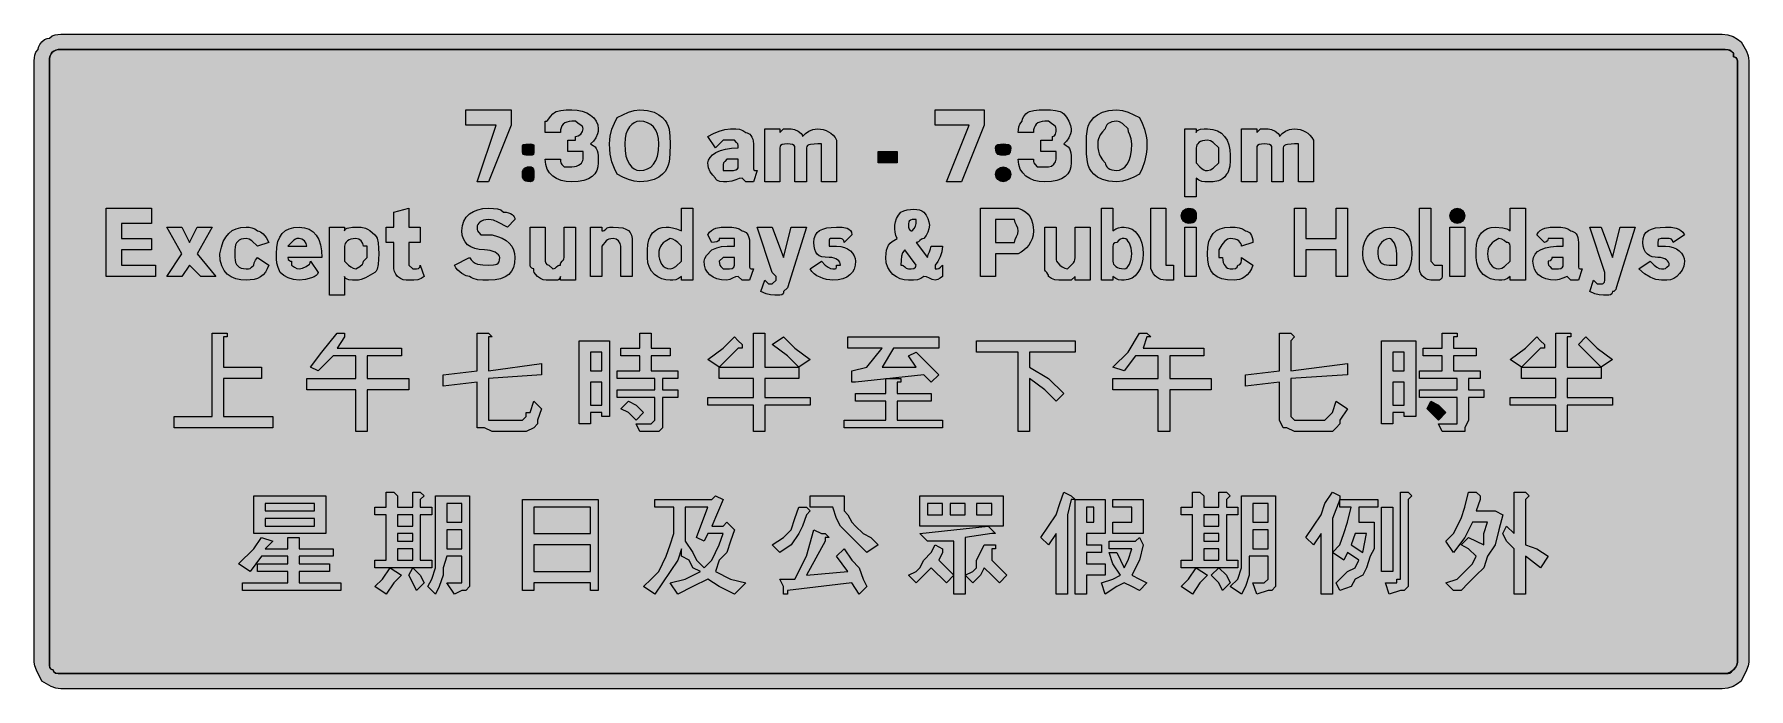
# Model space of a CAD drawing. Header units: metres. Extents: x 12 to 555, y 31 to 239.
import ezdxf

# ---------------------------------------------------------------- set-up
doc = ezdxf.new("R2010")
doc.units = ezdxf.units.M
doc.layers.add('FILL_BLACK_000000', color=7, linetype='Continuous', true_color=0x000000)
doc.layers.add('FILL_WHITE_FFFFFF', color=7, linetype='Continuous', true_color=0xffffff)

msp = doc.modelspace()

# ---------------------------------------------------------------- hatches: boundary and pattern name
at = {"layer": 'FILL_BLACK_000000', "true_color": 0x000000}
h = msp.add_hatch(color=7, dxfattribs=at)
h.dxf.hatch_style = 1
h.paths.add_polyline_path([(548.59, 238.83), (550.26, 238.29), (551.7, 237.52), (552.81, 236.64), (554.46, 233.64), (555, 232.25), (555.16, 231.49), (555.21, 230.64), (555.21, 39.84), (555, 38.73), (554.46, 37.29), (552.81, 33.84), (551.7, 32.96), (550.26, 32.19), (548.59, 31.65), (546.81, 31.44), (20.01, 31.44), (19.16, 31.49), (18.4, 31.65), (17.01, 32.19), (14.01, 33.84), (12.36, 37.29), (11.82, 38.73), (11.61, 39.84), (11.61, 230.64), (11.63, 231.54), (11.76, 232.44), (12.12, 233.34), (12.81, 234.24), (12.96, 234.99), (13.32, 235.76), (14.01, 236.64), (14.89, 237.33), (15.66, 237.69), (16.41, 237.84), (17.31, 238.53), (18.21, 238.89), (19.11, 239.02), (20.01, 239.04), (546.81, 239.04), (548.59, 238.83)])
h.paths.add_polyline_path([(18.43, 234.01), (17.82, 233.73), (17.31, 233.34), (16.92, 232.83), (16.63, 232.21), (16.47, 231.48), (16.41, 230.64), (16.41, 39.84), (16.41, 38.64), (16.56, 38.04), (16.92, 37.63), (17.21, 37.49), (17.61, 37.44), (17.66, 37.04), (17.82, 36.75), (18.36, 36.39), (19.13, 36.26), (20.01, 36.24), (546.81, 36.24), (548.01, 36.24), (548.72, 36.26), (549.21, 36.39), (549.7, 36.75), (550.41, 37.44), (551.01, 38.19), (551.42, 38.96), (551.61, 39.84), (551.61, 230.64), (551.46, 231.24), (551.1, 231.65), (550.81, 231.79), (550.41, 231.84), (550.41, 233.04), (549.51, 233.73), (548.61, 234.09), (547.71, 234.22), (546.81, 234.24), (20.01, 234.24), (19.17, 234.18), (18.43, 234.01)], flags=16)
h = msp.add_hatch(color=7, dxfattribs=at)
h.dxf.hatch_style = 1
h.paths.add_polyline_path([(158.01, 210.24), (148.41, 210.24), (148.41, 215.04), (162.81, 215.04), (162.81, 210.24), (155.61, 192.24), (152.01, 192.24), (158.01, 210.24)])
h = msp.add_hatch(color=7, dxfattribs=at)
h.dxf.hatch_style = 1
h.paths.add_polyline_path([(180.27, 192.35), (178.67, 192.69), (177.24, 193.25), (176.01, 194.04), (175, 195.05), (174.25, 196.29), (173.77, 197.75), (173.61, 199.44), (178.41, 199.44), (178.43, 198.73), (178.56, 198.24), (178.92, 197.75), (179.61, 197.04), (182.01, 197.04), (182.85, 197.09), (183.58, 197.25), (184.2, 197.48), (184.71, 197.79), (185.1, 198.15), (185.38, 198.56), (185.55, 198.99), (185.61, 199.44), (185.61, 201.84), (184.41, 201.84), (183.21, 201.84), (180.81, 201.84), (180.81, 205.44), (183.21, 205.44), (183.21, 206.64), (184.09, 206.85), (184.86, 207.39), (185.4, 208.16), (185.61, 209.04), (185.56, 209.44), (185.4, 209.75), (184.86, 210.24), (184.09, 210.73), (183.21, 211.44), (182.01, 211.44), (181.17, 211.38), (180.43, 211.21), (179.82, 210.93), (179.31, 210.54), (178.92, 210.03), (178.63, 209.41), (178.47, 208.68), (178.41, 207.84), (173.61, 207.84), (173.61, 211.44), (174.01, 211.49), (174.32, 211.65), (174.81, 212.19), (175.3, 212.96), (176.01, 213.84), (176.51, 214.24), (177.12, 214.53), (178.56, 214.89), (180.23, 215.02), (182.01, 215.04), (183.75, 214.93), (185.35, 214.61), (186.78, 214.09), (188.01, 213.39), (189.02, 212.52), (189.77, 211.5), (190.25, 210.33), (190.41, 209.04), (190.36, 208.19), (190.2, 207.45), (189.66, 206.19), (188.89, 205.16), (188.01, 204.24), (188.8, 203.79), (189.4, 203.3), (189.82, 202.76), (190.11, 202.14), (190.28, 201.4), (190.37, 200.53), (190.41, 198.24), (190.3, 196.95), (189.94, 195.78), (189.33, 194.76), (188.46, 193.89), (187.3, 193.19), (185.85, 192.67), (184.09, 192.35), (182.01, 192.24), (180.27, 192.35)])
h = msp.add_hatch(color=7, dxfattribs=at)
h.dxf.hatch_style = 1
h.paths.add_polyline_path([(212.91, 198.54), (212.62, 197.47), (212.2, 196.48), (211.6, 195.54), (210.81, 194.64), (209.68, 193.76), (208.11, 192.99), (206.08, 192.45), (204.9, 192.29), (203.61, 192.24), (201.81, 192.45), (200.01, 192.99), (198.21, 193.76), (196.41, 194.64), (195.53, 196.48), (194.76, 198.54), (194.22, 201.05), (194.06, 202.55), (194.01, 204.24), (194.06, 205.54), (194.22, 206.73), (194.76, 208.89), (195.53, 210.82), (196.41, 212.64), (198.21, 213.52), (200.01, 214.29), (201.81, 214.83), (203.61, 215.04), (204.9, 214.99), (206.08, 214.83), (208.11, 214.29), (209.68, 213.52), (210.81, 212.64), (211.6, 211.74), (212.2, 210.82), (212.62, 209.88), (212.91, 208.89), (213.17, 206.73), (213.21, 204.24), (213.17, 201.05), (212.91, 198.54)])
h.paths.add_polyline_path([(209.18, 207.39), (208.66, 208.63), (207.96, 209.64), (207.09, 210.43), (206.07, 210.99), (204.9, 211.33), (203.61, 211.44), (202.71, 211.33), (201.85, 210.99), (201.04, 210.43), (200.31, 209.64), (199.7, 208.63), (199.22, 207.39), (198.92, 205.93), (198.81, 204.24), (198.92, 202.16), (199.22, 200.4), (199.7, 198.95), (200.31, 197.79), (201.04, 196.92), (201.85, 196.31), (202.71, 195.95), (203.61, 195.84), (204.9, 195.95), (206.07, 196.31), (207.09, 196.92), (207.96, 197.79), (208.66, 198.95), (209.18, 200.4), (209.5, 202.16), (209.61, 204.24), (209.5, 205.93), (209.18, 207.39)], flags=16)
h = msp.add_hatch(color=7, dxfattribs=at)
h.dxf.hatch_style = 1
h.paths.add_polyline_path([(308.01, 210.24), (297.21, 210.24), (297.21, 215.04), (312.81, 215.04), (312.81, 210.24), (305.61, 192.24), (300.81, 192.24), (308.01, 210.24)])
h = msp.add_hatch(color=7, dxfattribs=at)
h.dxf.hatch_style = 1
h.paths.add_polyline_path([(330.27, 192.35), (328.67, 192.69), (327.24, 193.25), (326.01, 194.04), (325, 195.05), (324.25, 196.29), (323.77, 197.75), (323.61, 199.44), (328.41, 199.44), (328.43, 198.73), (328.56, 198.24), (328.92, 197.75), (329.61, 197.04), (333.21, 197.04), (334.09, 197.25), (334.86, 197.79), (335.4, 198.56), (335.61, 199.44), (335.61, 201.84), (334.41, 201.84), (330.81, 201.84), (330.81, 205.44), (334.41, 205.44), (334.41, 206.64), (334.81, 206.69), (335.1, 206.85), (335.46, 207.39), (335.59, 208.16), (335.61, 209.04), (335.56, 209.44), (335.4, 209.75), (334.86, 210.24), (334.09, 210.73), (333.21, 211.44), (332.01, 211.44), (331.17, 211.38), (330.43, 211.21), (329.82, 210.93), (329.31, 210.54), (328.92, 210.03), (328.63, 209.41), (328.47, 208.68), (328.41, 207.84), (323.61, 207.84), (323.63, 208.74), (323.76, 209.64), (324.12, 210.54), (324.81, 211.44), (324.96, 212.19), (325.32, 212.96), (326.01, 213.84), (326.51, 214.24), (327.12, 214.53), (328.56, 214.89), (330.23, 215.02), (332.01, 215.04), (333.79, 215.02), (335.46, 214.89), (336.9, 214.53), (337.51, 214.24), (338.01, 213.84), (338.89, 212.75), (339.66, 211.44), (340.2, 210.13), (340.41, 209.04), (340.36, 208.19), (340.2, 207.45), (339.66, 206.19), (338.89, 205.16), (338.01, 204.24), (338.8, 203.79), (339.4, 203.3), (339.82, 202.76), (340.11, 202.14), (340.28, 201.4), (340.37, 200.53), (340.41, 198.24), (340.3, 196.95), (339.94, 195.78), (339.33, 194.76), (338.46, 193.89), (337.3, 193.19), (335.85, 192.67), (334.09, 192.35), (332.01, 192.24), (330.27, 192.35)])
h = msp.add_hatch(color=7, dxfattribs=at)
h.dxf.hatch_style = 1
h.paths.add_polyline_path([(364.2, 201.05), (363.66, 198.54), (362.89, 196.48), (362.01, 194.64), (360.21, 193.76), (358.41, 192.99), (356.61, 192.45), (354.81, 192.24), (353.52, 192.29), (352.33, 192.45), (350.31, 192.99), (348.73, 193.76), (347.61, 194.64), (346.82, 195.54), (346.22, 196.48), (345.8, 197.47), (345.51, 198.54), (345.25, 201.05), (345.21, 204.24), (345.25, 206.73), (345.51, 208.89), (345.8, 209.88), (346.22, 210.82), (346.82, 211.74), (347.61, 212.64), (348.73, 213.52), (350.31, 214.29), (352.33, 214.83), (353.52, 214.99), (354.81, 215.04), (356.61, 214.83), (358.41, 214.29), (360.21, 213.52), (362.01, 212.64), (362.89, 210.82), (363.66, 208.89), (364.2, 206.73), (364.36, 205.54), (364.41, 204.24), (364.36, 202.55), (364.2, 201.05)])
h.paths.add_polyline_path([(359.01, 207.09), (358.6, 208.12), (358.41, 209.04), (356.61, 210.69), (355.71, 211.23), (354.81, 211.44), (353.97, 211.39), (353.23, 211.23), (352.62, 211), (352.11, 210.69), (351.72, 210.33), (351.43, 209.92), (351.27, 209.49), (351.21, 209.04), (350.33, 208.12), (349.56, 207.09), (349.02, 205.83), (348.86, 205.09), (348.81, 204.24), (348.86, 203), (349.02, 201.95), (349.25, 201.08), (349.56, 200.34), (350.33, 199.18), (351.21, 198.24), (351.27, 197.79), (351.43, 197.36), (351.72, 196.95), (352.11, 196.59), (352.62, 196.28), (353.23, 196.05), (353.97, 195.89), (354.81, 195.84), (355.71, 195.95), (356.57, 196.31), (357.38, 196.92), (358.11, 197.79), (358.72, 198.95), (359.2, 200.4), (359.5, 202.16), (359.61, 204.24), (359.42, 205.83), (359.01, 207.09)], flags=16)
h = msp.add_hatch(color=7, dxfattribs=at)
h.dxf.hatch_style = 1
h.paths.add_polyline_path([(237.21, 192.24), (236.01, 193.44), (235.09, 193.25), (234.06, 192.84), (232.8, 192.43), (231.21, 192.24), (230.14, 192.26), (228.96, 192.39), (228.43, 192.53), (228, 192.75), (227.72, 193.04), (227.61, 193.44), (226.73, 194.36), (225.96, 195.39), (225.42, 196.65), (225.26, 197.39), (225.21, 198.24), (225.38, 199.14), (225.87, 200), (226.67, 200.81), (227.76, 201.54), (229.14, 202.15), (230.78, 202.63), (232.67, 202.93), (234.81, 203.04), (234.79, 203.75), (234.66, 204.24), (234.3, 204.73), (233.61, 205.44), (232.41, 205.44), (230.01, 205.44), (227.61, 203.04), (225.21, 206.64), (227.01, 207.52), (228.81, 208.29), (230.61, 208.83), (232.41, 209.04), (234, 209.02), (235.26, 208.89), (236.29, 208.53), (237.21, 207.84), (237.66, 207.78), (238.09, 207.61), (238.5, 207.33), (238.86, 206.94), (239.17, 206.43), (239.4, 205.81), (239.56, 205.08), (239.61, 204.24), (239.61, 197.04), (239.63, 196.35), (239.76, 195.99), (240.12, 195.86), (240.81, 195.84), (239.61, 192.24), (237.21, 192.24)])
h.paths.add_polyline_path([(232.41, 195.84), (233.29, 195.86), (234.06, 195.99), (234.6, 196.35), (234.76, 196.64), (234.81, 197.04), (234.81, 199.44), (231.21, 199.44), (230.52, 198.73), (230.16, 198.24), (230.03, 197.75), (230.01, 197.04), (230.01, 195.84), (232.41, 195.84)], flags=16)
h = msp.add_hatch(color=7, dxfattribs=at)
h.dxf.hatch_style = 1
h.paths.add_polyline_path([(258.94, 204.22), (257.76, 204.09), (257.23, 203.95), (256.8, 203.73), (256.52, 203.44), (256.41, 203.04), (256.41, 192.24), (252.81, 192.24), (252.81, 203.04), (252.76, 203.44), (252.6, 203.73), (252.06, 204.09), (251.29, 204.22), (250.41, 204.24), (249.53, 204.22), (248.76, 204.09), (248.22, 203.73), (248.06, 203.44), (248.01, 203.04), (248.01, 192.24), (243.21, 192.24), (243.21, 209.04), (248.01, 209.04), (248.01, 207.84), (249.21, 209.04), (251.61, 209.04), (252.68, 208.83), (253.86, 208.29), (254.82, 207.52), (255.1, 207.09), (255.21, 206.64), (256.13, 207.52), (257.16, 208.29), (258.42, 208.83), (259.16, 208.99), (260.01, 209.04), (260.91, 208.98), (261.79, 208.81), (262.65, 208.53), (263.46, 208.14), (264.22, 207.63), (264.9, 207.01), (265.51, 206.28), (266.01, 205.44), (266.01, 204.24), (266.01, 192.24), (261.21, 192.24), (261.21, 203.04), (261.21, 204.24), (260.01, 204.24), (258.94, 204.22)])
h = msp.add_hatch(color=7, dxfattribs=at)
h.dxf.hatch_style = 1
h.paths.add_polyline_path([(390.66, 197.19), (390.3, 195.75), (390.01, 195.14), (389.61, 194.64), (389.11, 193.85), (388.5, 193.25), (387.82, 192.83), (387.06, 192.54), (385.39, 192.28), (383.61, 192.24), (382.71, 192.26), (381.81, 192.39), (380.91, 192.75), (380.01, 193.44), (380.01, 187.44), (376.41, 187.44), (376.41, 209.04), (380.01, 209.04), (380.01, 207.84), (380.12, 208.24), (380.4, 208.53), (380.83, 208.75), (381.36, 208.89), (382.54, 209.02), (383.61, 209.04), (385.3, 208.88), (386.76, 208.4), (388, 207.65), (389.01, 206.64), (389.8, 205.41), (390.36, 203.98), (390.7, 202.38), (390.81, 200.64), (390.79, 198.86), (390.66, 197.19)])
h.paths.add_polyline_path([(385.41, 196.59), (387.21, 198.24), (387.21, 199.44), (387.21, 201.84), (387.21, 203.04), (385.41, 204.69), (384.51, 205.23), (383.61, 205.44), (382.77, 205.39), (382.03, 205.23), (381.42, 205), (380.91, 204.69), (380.52, 204.33), (380.23, 203.92), (380.07, 203.49), (380.01, 203.04), (380.01, 198.24), (381.21, 197.04), (381.92, 196.35), (382.41, 195.99), (382.9, 195.86), (383.61, 195.84), (384.51, 196.05), (385.41, 196.59)], flags=16)
h = msp.add_hatch(color=7, dxfattribs=at)
h.dxf.hatch_style = 1
h.paths.add_polyline_path([(410.14, 204.22), (408.96, 204.09), (408.43, 203.95), (408, 203.73), (407.72, 203.44), (407.61, 203.04), (407.61, 192.24), (404.01, 192.24), (404.01, 203.04), (403.96, 203.44), (403.8, 203.73), (403.26, 204.09), (402.49, 204.22), (401.61, 204.24), (400.73, 204.22), (399.96, 204.09), (399.42, 203.73), (399.26, 203.44), (399.21, 203.04), (399.21, 192.24), (394.41, 192.24), (394.41, 209.04), (399.21, 209.04), (399.21, 207.84), (400.41, 209.04), (402.81, 209.04), (403.88, 208.83), (405.06, 208.29), (406.02, 207.52), (406.3, 207.09), (406.41, 206.64), (407.33, 207.52), (408.36, 208.29), (409.62, 208.83), (410.36, 208.99), (411.21, 209.04), (412.11, 208.98), (412.99, 208.81), (413.85, 208.53), (414.66, 208.14), (415.42, 207.63), (416.1, 207.01), (416.71, 206.28), (417.21, 205.44), (417.21, 204.24), (417.21, 192.24), (412.41, 192.24), (412.41, 203.04), (412.41, 204.24), (411.21, 204.24), (410.14, 204.22)])
h = msp.add_hatch(color=7, dxfattribs=at)
h.dxf.hatch_style = 1
h.paths.add_polyline_path([(169.99, 201.65), (169.86, 200.94), (169.72, 200.77), (169.5, 200.68), (168.81, 200.64), (167.42, 200.68), (167, 200.77), (166.71, 200.94), (166.54, 201.23), (166.45, 201.65), (166.41, 203.04), (166.45, 203.73), (166.54, 203.95), (166.71, 204.09), (167.42, 204.22), (168.81, 204.24), (169.5, 204.22), (169.86, 204.09), (169.99, 203.73), (170.01, 203.04), (169.99, 201.65)])
h = msp.add_hatch(color=7, dxfattribs=at)
h.dxf.hatch_style = 1
h.paths.add_polyline_path([(285.21, 198.24), (279.21, 198.24), (279.21, 201.84), (285.21, 201.84), (285.21, 198.24)])
h = msp.add_hatch(color=7, dxfattribs=at)
h.dxf.hatch_style = 1
h.paths.add_polyline_path([(321.16, 202.25), (321, 201.65), (320.77, 201.23), (320.46, 200.94), (319.69, 200.68), (318.81, 200.64), (317.93, 200.68), (317.16, 200.94), (316.85, 201.23), (316.62, 201.65), (316.46, 202.25), (316.41, 203.04), (316.46, 203.44), (316.62, 203.73), (317.16, 204.09), (317.93, 204.22), (318.81, 204.24), (319.69, 204.22), (320.46, 204.09), (321, 203.73), (321.16, 203.44), (321.21, 203.04), (321.16, 202.25)])
h = msp.add_hatch(color=7, dxfattribs=at)
h.dxf.hatch_style = 1
h.paths.add_polyline_path([(169.99, 193.76), (169.86, 192.99), (169.5, 192.45), (169.21, 192.29), (168.81, 192.24), (168.02, 192.29), (167.42, 192.45), (167, 192.68), (166.71, 192.99), (166.45, 193.76), (166.41, 194.64), (166.45, 195.52), (166.71, 196.29), (167, 196.6), (167.42, 196.83), (168.02, 196.99), (168.81, 197.04), (169.21, 196.99), (169.5, 196.83), (169.86, 196.29), (169.99, 195.52), (170.01, 194.64), (169.99, 193.76)])
h = msp.add_hatch(color=7, dxfattribs=at)
h.dxf.hatch_style = 1
h.paths.add_polyline_path([(321, 193.76), (320.46, 192.99), (319.69, 192.45), (318.81, 192.24), (317.93, 192.45), (317.16, 192.99), (316.62, 193.76), (316.41, 194.64), (316.62, 195.52), (317.16, 196.29), (317.93, 196.83), (318.81, 197.04), (319.69, 196.83), (320.46, 196.29), (321, 195.52), (321.21, 194.64), (321, 193.76)])
h = msp.add_hatch(color=7, dxfattribs=at)
h.dxf.hatch_style = 1
h.paths.add_polyline_path([(39.21, 165.84), (50.01, 165.84), (50.01, 162.24), (34.41, 162.24), (34.41, 183.84), (48.81, 183.84), (48.81, 179.04), (39.21, 179.04), (39.21, 174.24), (48.81, 174.24), (48.81, 170.64), (39.21, 170.64), (39.21, 165.84)])
h = msp.add_hatch(color=7, dxfattribs=at)
h.dxf.hatch_style = 1
h.paths.add_polyline_path([(134.01, 177.84), (134.01, 173.04), (130.41, 173.04), (130.41, 167.04), (130.41, 165.84), (131.61, 164.64), (132.81, 164.64), (133.41, 164.79), (133.82, 165.15), (133.96, 165.44), (134.01, 165.84), (135.21, 162.24), (134.29, 161.55), (133.26, 161.19), (132, 161.06), (130.41, 161.04), (129.51, 161.06), (128.61, 161.19), (127.71, 161.55), (126.81, 162.24), (126.21, 162.99), (125.8, 163.76), (125.61, 164.64), (125.61, 173.04), (123.21, 173.04), (123.21, 177.84), (125.61, 177.84), (125.61, 182.64), (130.41, 183.84), (130.41, 177.84), (134.01, 177.84)])
h = msp.add_hatch(color=7, dxfattribs=at)
h.dxf.hatch_style = 1
h.paths.add_polyline_path([(152.03, 177.13), (152.16, 176.64), (152.52, 176.15), (153.21, 175.44), (156.81, 175.44), (158.5, 174.93), (159.96, 174.31), (161.2, 173.58), (162.21, 172.74), (163, 171.78), (163.56, 170.71), (163.9, 169.53), (164.01, 168.24), (163.9, 166.55), (163.54, 165.09), (162.93, 163.85), (162.06, 162.84), (160.9, 162.05), (159.45, 161.49), (157.69, 161.15), (155.61, 161.04), (153.83, 161.06), (152.16, 161.19), (150.72, 161.55), (150.11, 161.84), (149.61, 162.24), (148.52, 162.46), (147.21, 163.14), (146.54, 163.65), (145.9, 164.26), (145.31, 165), (144.81, 165.84), (149.61, 168.24), (150.11, 167.45), (150.72, 166.85), (151.4, 166.43), (152.16, 166.14), (153.83, 165.88), (155.61, 165.84), (157.18, 165.88), (157.8, 165.97), (158.31, 166.14), (158.7, 166.43), (158.98, 166.85), (159.15, 167.45), (159.21, 168.24), (159.1, 168.69), (158.8, 169.12), (158.32, 169.53), (157.71, 169.89), (156.17, 170.43), (155.31, 170.59), (154.41, 170.64), (152.72, 170.75), (151.26, 171.07), (150.02, 171.59), (149.01, 172.29), (148.22, 173.16), (147.66, 174.18), (147.32, 175.35), (147.21, 176.64), (147.37, 178.33), (147.85, 179.79), (148.6, 181.03), (149.61, 182.04), (150.84, 182.83), (152.27, 183.39), (153.87, 183.73), (155.61, 183.84), (157.2, 183.82), (158.46, 183.69), (159.49, 183.33), (160.41, 182.64), (161.25, 182.59), (161.98, 182.43), (162.6, 182.2), (163.11, 181.89), (163.5, 181.53), (163.78, 181.12), (163.95, 180.69), (164.01, 180.24), (161.61, 177.84), (158.61, 179.49), (157.22, 180.03), (156.46, 180.19), (155.61, 180.24), (154.77, 180.19), (154.03, 180.03), (153.42, 179.8), (152.91, 179.49), (152.52, 179.13), (152.23, 178.72), (152.07, 178.29), (152.01, 177.84), (152.03, 177.13)])
h = msp.add_hatch(color=7, dxfattribs=at)
h.dxf.hatch_style = 1
h.paths.add_polyline_path([(220.41, 183.84), (220.41, 161.04), (216.81, 161.04), (216.81, 162.24), (215.91, 161.55), (215.01, 161.19), (214.11, 161.06), (213.21, 161.04), (211.87, 161.15), (210.57, 161.49), (209.35, 162.05), (208.26, 162.84), (207.34, 163.85), (206.63, 165.09), (206.17, 166.55), (206.01, 168.24), (206.01, 169.44), (206.01, 170.64), (206.12, 172.33), (206.44, 173.79), (206.96, 175.03), (207.66, 176.04), (208.53, 176.83), (209.55, 177.39), (210.72, 177.73), (212.01, 177.84), (212.93, 177.82), (213.96, 177.69), (215.22, 177.33), (216.81, 176.64), (216.81, 183.84), (220.41, 183.84)])
h.paths.add_polyline_path([(216.81, 171.84), (215.61, 173.04), (214.86, 173.64), (214.09, 174.05), (213.21, 174.24), (211.63, 173.32), (211.02, 172.83), (210.51, 172.29), (210.12, 171.7), (209.83, 171.03), (209.67, 170.29), (209.61, 169.44), (209.67, 168.54), (209.83, 167.68), (210.12, 166.87), (210.51, 166.14), (211.02, 165.53), (211.63, 165.05), (212.37, 164.75), (213.21, 164.64), (214.11, 164.85), (215.01, 165.39), (216.81, 167.04), (216.81, 170.64), (216.81, 171.84)], flags=16)
h = msp.add_hatch(color=7, dxfattribs=at)
h.dxf.hatch_style = 1
h.paths.add_polyline_path([(284.46, 178.44), (284.66, 179.56), (285.04, 180.65), (285.62, 181.69), (286.41, 182.64), (287.36, 183.03), (288.38, 183.31), (289.43, 183.48), (290.46, 183.54), (291.44, 183.48), (292.32, 183.31), (293.05, 183.03), (293.61, 182.64), (294.4, 181.69), (294.96, 180.65), (295.3, 179.56), (295.41, 178.44), (295.3, 177.32), (294.96, 176.23), (294.4, 175.19), (293.61, 174.24), (293.21, 174.19), (292.9, 174.05), (292.41, 173.64), (291.92, 173.23), (291.61, 173.09), (291.21, 173.04), (294.81, 168.24), (295, 169.14), (295.41, 170.04), (295.82, 170.94), (296.01, 171.84), (299.61, 171.84), (299.4, 170.06), (298.86, 168.39), (298.09, 166.95), (297.21, 165.84), (297.21, 164.64), (297.92, 164.66), (298.41, 164.79), (298.9, 165.15), (299.61, 165.84), (299.61, 162.24), (298.86, 161.64), (298.09, 161.23), (297.21, 161.04), (296.31, 161.23), (295.41, 161.64), (294.51, 162.05), (293.61, 162.24), (292.69, 161.55), (291.66, 161.19), (290.4, 161.06), (288.81, 161.04), (287.47, 161.15), (286.17, 161.49), (284.95, 162.05), (283.86, 162.84), (282.94, 163.85), (282.23, 165.09), (281.77, 166.55), (281.61, 168.24), (281.67, 169.48), (281.83, 170.53), (282.12, 171.4), (282.51, 172.14), (283.02, 172.76), (283.63, 173.3), (285.21, 174.24), (284.82, 175.19), (284.55, 176.23), (284.43, 177.32), (284.46, 178.44)])
h.paths.add_polyline_path([(286.43, 167.43), (286.41, 165.84), (286.81, 165.79), (287.12, 165.65), (287.61, 165.24), (288.1, 164.83), (288.41, 164.69), (288.81, 164.64), (289.69, 164.66), (290.46, 164.79), (291, 165.15), (291.16, 165.44), (291.21, 165.84), (287.61, 170.64), (286.92, 169.72), (286.56, 168.69), (286.43, 167.43)], flags=16)
h.paths.add_polyline_path([(291.02, 178.16), (291.21, 179.04), (291.21, 180.24), (290.01, 180.24), (289.41, 180.09), (289, 179.73), (288.86, 179.44), (288.81, 179.04), (288.81, 177.84), (288.96, 177.24), (289.32, 176.83), (289.61, 176.69), (290.01, 176.64), (290.61, 177.39), (291.02, 178.16)], flags=16)
h = msp.add_hatch(color=7, dxfattribs=at)
h.dxf.hatch_style = 1
h.paths.add_polyline_path([(311.61, 162.24), (311.61, 183.84), (322.41, 183.84), (323.61, 183.84), (324.85, 183.33), (325.88, 182.71), (326.71, 181.98), (327.36, 181.14), (327.84, 180.18), (328.17, 179.11), (328.35, 177.93), (328.41, 176.64), (328.3, 175.35), (328, 174.16), (327.52, 173.1), (326.91, 172.14), (326.18, 171.3), (325.37, 170.56), (324.51, 169.95), (323.61, 169.44), (322.41, 169.44), (316.41, 169.44), (316.41, 162.24), (311.61, 162.24)])
h.paths.add_polyline_path([(322.41, 173.04), (322.6, 173.94), (323.01, 174.84), (323.42, 175.74), (323.61, 176.64), (323.42, 177.54), (323.01, 178.44), (322.6, 179.34), (322.41, 180.24), (321.21, 180.24), (316.41, 180.24), (316.41, 173.04), (321.21, 173.04), (322.41, 173.04)], flags=16)
h = msp.add_hatch(color=7, dxfattribs=at)
h.dxf.hatch_style = 1
h.paths.add_polyline_path([(355.41, 161.19), (354.51, 161.55), (353.61, 162.24), (353.61, 161.04), (350.01, 161.04), (350.01, 183.84), (353.61, 183.84), (353.61, 176.64), (354.51, 177.33), (355.41, 177.69), (356.31, 177.82), (357.21, 177.84), (358.5, 177.68), (359.67, 177.2), (360.69, 176.45), (361.56, 175.44), (362.26, 174.21), (362.78, 172.78), (363.1, 171.18), (363.21, 169.44), (363.1, 167.7), (362.78, 166.1), (362.26, 164.67), (361.56, 163.44), (360.69, 162.43), (359.67, 161.68), (358.5, 161.2), (357.21, 161.04), (356.31, 161.06), (355.41, 161.19)])
h.paths.add_polyline_path([(358.09, 165.05), (358.5, 165.53), (358.86, 166.14), (359.4, 167.68), (359.56, 168.54), (359.61, 169.44), (359.56, 170.34), (359.4, 171.2), (358.86, 172.74), (358.5, 173.35), (358.09, 173.83), (357.66, 174.13), (357.21, 174.24), (356.5, 174.22), (356.01, 174.09), (355.52, 173.73), (354.81, 173.04), (354.21, 172.89), (353.8, 172.53), (353.66, 172.24), (353.61, 171.84), (353.61, 167.04), (353.67, 166.59), (353.83, 166.16), (354.12, 165.75), (354.51, 165.39), (355.02, 165.08), (355.64, 164.85), (356.37, 164.69), (357.21, 164.64), (357.66, 164.75), (358.09, 165.05)], flags=16)
h = msp.add_hatch(color=7, dxfattribs=at)
h.dxf.hatch_style = 1
h.paths.add_polyline_path([(370.41, 167.04), (370.41, 165.84), (372.81, 165.84), (372.81, 162.24), (372.81, 161.04), (370.41, 161.04), (369.56, 161.1), (368.82, 161.26), (368.15, 161.55), (367.56, 161.94), (367.02, 162.45), (366.53, 163.06), (365.61, 164.64), (365.61, 183.84), (370.41, 183.84), (370.41, 167.04)])
h = msp.add_hatch(color=7, dxfattribs=at)
h.dxf.hatch_style = 1
h.paths.add_polyline_path([(379.97, 180.56), (379.71, 179.79), (379.42, 179.48), (379, 179.25), (378.4, 179.09), (377.61, 179.04), (376.73, 179.25), (375.96, 179.79), (375.42, 180.56), (375.21, 181.44), (375.42, 182.32), (375.96, 183.09), (376.73, 183.63), (377.61, 183.84), (378.4, 183.79), (379, 183.63), (379.42, 183.4), (379.71, 183.09), (379.97, 182.32), (380.01, 181.44), (379.97, 180.56)])
h = msp.add_hatch(color=7, dxfattribs=at)
h.dxf.hatch_style = 1
h.paths.add_polyline_path([(419.61, 174.24), (424.41, 174.24), (424.41, 183.84), (428.01, 183.84), (428.01, 162.24), (424.41, 162.24), (424.41, 170.64), (419.61, 170.64), (414.81, 170.64), (414.81, 162.24), (411.21, 162.24), (411.21, 183.84), (414.81, 183.84), (414.81, 174.24), (419.61, 174.24)])
h = msp.add_hatch(color=7, dxfattribs=at)
h.dxf.hatch_style = 1
h.paths.add_polyline_path([(454.41, 167.04), (455.61, 165.84), (458.01, 165.84), (458.01, 162.24), (457.86, 161.64), (457.5, 161.23), (457.21, 161.09), (456.81, 161.04), (454.41, 161.04), (453.34, 161.26), (452.74, 161.55), (452.16, 161.94), (451.63, 162.45), (451.2, 163.06), (450.92, 163.8), (450.81, 164.64), (450.81, 183.84), (454.41, 183.84), (454.41, 167.04)])
h = msp.add_hatch(color=7, dxfattribs=at)
h.dxf.hatch_style = 1
h.paths.add_polyline_path([(465, 180.56), (464.46, 179.79), (463.69, 179.25), (462.81, 179.04), (461.93, 179.25), (461.16, 179.79), (460.62, 180.56), (460.41, 181.44), (460.62, 182.32), (461.16, 183.09), (461.93, 183.63), (462.81, 183.84), (463.69, 183.63), (464.46, 183.09), (465, 182.32), (465.21, 181.44), (465, 180.56)])
h = msp.add_hatch(color=7, dxfattribs=at)
h.dxf.hatch_style = 1
h.paths.add_polyline_path([(484.41, 183.84), (484.41, 161.04), (479.61, 161.04), (479.61, 162.24), (478.71, 161.55), (477.81, 161.19), (476.91, 161.06), (476.01, 161.04), (474.67, 161.15), (473.37, 161.49), (472.15, 162.05), (471.06, 162.84), (470.14, 163.85), (469.43, 165.09), (468.97, 166.55), (468.81, 168.24), (468.81, 169.44), (468.81, 170.64), (468.92, 172.33), (469.24, 173.79), (469.76, 175.03), (470.46, 176.04), (471.33, 176.83), (472.35, 177.39), (473.52, 177.73), (474.81, 177.84), (477.21, 177.69), (478.52, 177.33), (479.11, 177.04), (479.61, 176.64), (479.61, 183.84), (484.41, 183.84)])
h.paths.add_polyline_path([(479.61, 171.84), (479.46, 172.44), (479.1, 172.85), (478.81, 172.99), (478.41, 173.04), (477.66, 173.64), (476.89, 174.05), (476.01, 174.24), (474.43, 173.32), (473.82, 172.83), (473.31, 172.29), (472.92, 171.7), (472.63, 171.03), (472.47, 170.29), (472.41, 169.44), (472.47, 168.54), (472.63, 167.68), (472.92, 166.87), (473.31, 166.14), (473.82, 165.53), (474.43, 165.05), (475.17, 164.75), (476.01, 164.64), (476.91, 164.85), (477.81, 165.39), (479.61, 167.04), (479.61, 170.64), (479.61, 171.84)], flags=16)
h = msp.add_hatch(color=7, dxfattribs=at)
h.dxf.hatch_style = 1
h.paths.add_polyline_path([(68.01, 177.84), (63.21, 169.44), (69.21, 162.24), (64.41, 162.24), (60.81, 165.84), (58.41, 162.24), (53.61, 162.24), (58.41, 169.44), (53.61, 177.84), (58.41, 177.84), (60.81, 173.04), (63.21, 177.84), (68.01, 177.84)])
h = msp.add_hatch(color=7, dxfattribs=at)
h.dxf.hatch_style = 1
h.paths.add_polyline_path([(79.71, 177.82), (80.61, 177.69), (81.51, 177.33), (82.41, 176.64), (82.86, 176.58), (83.31, 176.41), (84.21, 175.74), (85.11, 174.61), (86.01, 173.04), (82.41, 171.84), (80.61, 173.49), (79.71, 174.03), (78.81, 174.24), (77.97, 174.18), (77.23, 174.01), (76.62, 173.73), (76.11, 173.34), (75.72, 172.83), (75.43, 172.21), (75.27, 171.48), (75.21, 170.64), (75.21, 169.44), (75.21, 168.24), (75.27, 167.4), (75.43, 166.66), (75.72, 166.05), (76.11, 165.54), (76.62, 165.15), (77.23, 164.86), (77.97, 164.7), (78.81, 164.64), (79.52, 164.66), (80.01, 164.79), (80.5, 165.15), (81.21, 165.84), (81.36, 166.59), (81.72, 167.36), (82.41, 168.24), (86.01, 165.84), (85.5, 164.6), (84.88, 163.57), (84.15, 162.74), (83.31, 162.09), (82.35, 161.61), (81.28, 161.28), (80.1, 161.1), (78.81, 161.04), (77.07, 161.15), (75.47, 161.51), (74.04, 162.12), (72.81, 162.99), (71.8, 164.15), (71.05, 165.6), (70.57, 167.36), (70.41, 169.44), (70.92, 171.52), (71.55, 173.28), (72.33, 174.73), (73.26, 175.89), (74.36, 176.76), (75.64, 177.37), (77.12, 177.73), (78.81, 177.84), (79.71, 177.82)])
h = msp.add_hatch(color=7, dxfattribs=at)
h.dxf.hatch_style = 1
h.paths.add_polyline_path([(92.16, 167.64), (92.52, 167.23), (92.81, 167.09), (93.21, 167.04), (93.21, 165.84), (94.09, 165.15), (94.86, 164.79), (95.61, 164.64), (96.68, 164.85), (97.86, 165.39), (98.82, 166.16), (99.1, 166.59), (99.21, 167.04), (101.61, 163.44), (101.45, 162.99), (101.01, 162.56), (100.34, 162.15), (99.51, 161.79), (97.56, 161.25), (95.61, 161.04), (93.83, 161.25), (92.16, 161.79), (90.72, 162.56), (89.61, 163.44), (88.92, 165.05), (88.56, 166.44), (88.43, 167.83), (88.41, 169.44), (88.52, 171.52), (88.86, 173.28), (89.42, 174.73), (90.21, 175.89), (91.22, 176.76), (92.46, 177.37), (93.92, 177.73), (95.61, 177.84), (97.3, 177.67), (98.76, 177.18), (100, 176.38), (101.01, 175.29), (101.8, 173.91), (102.36, 172.27), (102.7, 170.38), (102.81, 168.24), (92.01, 168.24), (92.16, 167.64)])
h.paths.add_polyline_path([(97.8, 172.72), (97.26, 173.49), (96.49, 174.03), (95.61, 174.24), (94.9, 174.22), (94.41, 174.09), (93.92, 173.73), (93.21, 173.04), (92.01, 171.84), (98.01, 171.84), (97.8, 172.72)], flags=16)
h = msp.add_hatch(color=7, dxfattribs=at)
h.dxf.hatch_style = 1
h.paths.add_polyline_path([(120.66, 165.99), (120.3, 164.55), (120.01, 163.94), (119.61, 163.44), (116.61, 161.79), (115.22, 161.25), (114.46, 161.09), (113.61, 161.04), (112.54, 161.06), (111.36, 161.19), (110.83, 161.33), (110.4, 161.55), (110.12, 161.84), (110.01, 162.24), (110.01, 156.24), (105.21, 156.24), (105.21, 177.84), (110.01, 177.84), (110.01, 176.64), (110.12, 177.04), (110.4, 177.33), (110.83, 177.55), (111.36, 177.69), (112.54, 177.82), (113.61, 177.84), (115.22, 177.8), (116.61, 177.54), (117.29, 177.25), (118, 176.83), (119.61, 175.44), (120.01, 174.94), (120.3, 174.33), (120.66, 172.89), (120.79, 171.22), (120.81, 169.44), (120.79, 167.66), (120.66, 165.99)])
h.paths.add_polyline_path([(115.63, 166.16), (115.91, 166.59), (116.01, 167.04), (117.21, 168.24), (117.21, 171.84), (116.01, 171.84), (115.8, 172.72), (115.26, 173.49), (114.49, 174.03), (113.61, 174.24), (112.77, 174.19), (112.03, 174.03), (111.42, 173.8), (110.91, 173.49), (110.52, 173.13), (110.23, 172.72), (110.07, 172.29), (110.01, 171.84), (110.01, 168.24), (110.01, 167.04), (111.21, 165.84), (111.96, 165.24), (112.73, 164.83), (113.61, 164.64), (114.81, 165.39), (115.63, 166.16)], flags=16)
h = msp.add_hatch(color=7, dxfattribs=at)
h.dxf.hatch_style = 1
h.paths.add_polyline_path([(183.21, 177.84), (183.21, 161.04), (178.41, 161.04), (178.41, 162.24), (178.26, 161.64), (177.9, 161.23), (177.61, 161.09), (177.21, 161.04), (174.81, 161.04), (173.91, 161.06), (173.01, 161.19), (172.11, 161.55), (171.21, 162.24), (170.52, 162.95), (170.16, 163.44), (170.03, 163.93), (170.01, 164.64), (169.61, 164.69), (169.32, 164.83), (168.96, 165.24), (168.81, 165.84), (168.81, 177.84), (173.61, 177.84), (173.61, 168.24), (173.61, 167.04), (173.76, 166.44), (174.12, 166.03), (174.41, 165.89), (174.81, 165.84), (176.01, 164.64), (176.41, 164.69), (176.72, 164.83), (177.21, 165.24), (177.7, 165.65), (178.01, 165.79), (178.41, 165.84), (178.46, 166.24), (178.6, 166.55), (179.01, 167.04), (179.42, 167.53), (179.56, 167.84), (179.61, 168.24), (179.61, 177.84), (183.21, 177.84)])
h = msp.add_hatch(color=7, dxfattribs=at)
h.dxf.hatch_style = 1
h.paths.add_polyline_path([(197.61, 162.24), (197.61, 170.64), (197.61, 171.84), (197.4, 172.72), (196.86, 173.49), (196.09, 174.03), (195.21, 174.24), (194.42, 174.19), (193.8, 174.03), (193.33, 173.8), (192.96, 173.49), (191.61, 171.84), (191.61, 162.24), (188.01, 162.24), (188.01, 177.84), (191.61, 177.84), (191.61, 176.64), (192.01, 176.69), (192.32, 176.83), (192.81, 177.24), (193.3, 177.65), (193.61, 177.79), (194.01, 177.84), (195.21, 177.84), (196.85, 177.78), (198.17, 177.6), (199.22, 177.27), (200.01, 176.79), (200.58, 176.14), (200.95, 175.31), (201.15, 174.28), (201.21, 173.04), (201.21, 162.24), (197.61, 162.24)])
h = msp.add_hatch(color=7, dxfattribs=at)
h.dxf.hatch_style = 1
h.paths.add_polyline_path([(236.01, 161.04), (234.81, 162.24), (233.91, 162.05), (233.01, 161.64), (232.11, 161.23), (231.21, 161.04), (229.52, 161.15), (228.06, 161.47), (226.82, 161.99), (225.81, 162.69), (225.02, 163.56), (224.46, 164.58), (224.12, 165.75), (224.01, 167.04), (224.22, 167.94), (224.76, 168.84), (226.41, 170.64), (228.04, 171.33), (229.56, 171.69), (231.3, 171.82), (233.61, 171.84), (233.61, 173.04), (233.61, 174.24), (231.21, 174.24), (228.81, 174.24), (228.76, 173.84), (228.6, 173.55), (228.06, 173.19), (227.29, 173.06), (226.41, 173.04), (225.21, 175.44), (225.71, 176.23), (226.32, 176.83), (227, 177.25), (227.76, 177.54), (229.43, 177.8), (231.21, 177.84), (232.8, 177.82), (234.06, 177.69), (235.09, 177.33), (236.01, 176.64), (236.46, 176.58), (236.89, 176.41), (237.3, 176.13), (237.66, 175.74), (237.97, 175.23), (238.2, 174.61), (238.36, 173.88), (238.41, 173.04), (238.41, 165.84), (238.43, 165.15), (238.56, 164.79), (238.92, 164.66), (239.61, 164.64), (238.41, 161.04), (236.01, 161.04)])
h.paths.add_polyline_path([(228.96, 165.84), (229.32, 165.35), (230.01, 164.64), (231.21, 164.64), (232.09, 164.66), (232.86, 164.79), (233.4, 165.15), (233.56, 165.44), (233.61, 165.84), (233.61, 168.24), (230.01, 168.24), (228.81, 167.04), (228.83, 166.33), (228.96, 165.84)], flags=16)
h = msp.add_hatch(color=7, dxfattribs=at)
h.dxf.hatch_style = 1
h.paths.add_polyline_path([(250.41, 158.64), (249.21, 157.44), (249.16, 157.04), (249.02, 156.75), (248.61, 156.39), (248.01, 156.24), (246.4, 156.26), (245.01, 156.39), (243.62, 156.75), (242.01, 157.44), (243.21, 161.04), (244.41, 159.84), (245.61, 159.84), (246.81, 161.04), (246.81, 162.24), (245.61, 163.44), (240.81, 177.84), (245.61, 177.84), (249.21, 168.24), (251.61, 177.84), (256.41, 177.84), (250.41, 158.64)])
h = msp.add_hatch(color=7, dxfattribs=at)
h.dxf.hatch_style = 1
h.paths.add_polyline_path([(271.9, 165.75), (271.56, 164.58), (271, 163.56), (270.21, 162.69), (269.2, 161.99), (267.96, 161.47), (266.5, 161.15), (264.81, 161.04), (263.86, 161.1), (262.84, 161.26), (261.79, 161.55), (260.76, 161.94), (259.78, 162.45), (258.9, 163.06), (258.17, 163.8), (257.61, 164.64), (261.21, 167.04), (262.41, 165.84), (263.29, 165.15), (264.06, 164.79), (264.81, 164.64), (265.5, 164.66), (265.86, 164.79), (265.99, 165.15), (266.01, 165.84), (267.21, 165.84), (267.15, 166.29), (266.99, 166.72), (266.7, 167.13), (266.31, 167.49), (265.8, 167.8), (265.18, 168.03), (264.45, 168.19), (263.61, 168.24), (262.37, 168.3), (261.34, 168.48), (260.51, 168.81), (259.86, 169.29), (259.38, 169.94), (259.05, 170.77), (258.87, 171.8), (258.81, 173.04), (258.92, 174.28), (259.26, 175.31), (259.82, 176.14), (260.61, 176.79), (261.62, 177.27), (262.86, 177.6), (264.32, 177.78), (266.01, 177.84), (267.77, 177.8), (269.31, 177.54), (269.92, 177.25), (270.4, 176.83), (270.7, 176.23), (270.81, 175.44), (268.41, 173.04), (268.26, 173.64), (267.9, 174.05), (267.61, 174.19), (267.21, 174.24), (264.81, 174.24), (264.12, 174.22), (263.76, 174.09), (263.63, 173.73), (263.61, 173.04), (263.61, 171.84), (266.01, 171.84), (267.3, 171.73), (268.47, 171.43), (269.49, 170.95), (270.36, 170.34), (271.06, 169.61), (271.58, 168.8), (271.9, 167.94), (272.01, 167.04), (271.9, 165.75)])
h = msp.add_hatch(color=7, dxfattribs=at)
h.dxf.hatch_style = 1
h.paths.add_polyline_path([(346.41, 177.84), (346.41, 161.04), (341.61, 161.04), (341.61, 162.24), (340.41, 161.04), (338.01, 161.04), (336.42, 161.06), (335.16, 161.19), (334.13, 161.55), (333.21, 162.24), (333.16, 162.64), (333.02, 162.95), (332.61, 163.44), (332.2, 163.93), (332.06, 164.24), (332.01, 164.64), (332.01, 165.84), (332.01, 177.84), (335.61, 177.84), (335.61, 168.24), (335.63, 167.53), (335.76, 167.04), (336.12, 166.55), (336.81, 165.84), (337.56, 165.24), (338.33, 164.83), (339.21, 164.64), (340.41, 165.84), (341.1, 166.55), (341.46, 167.04), (341.59, 167.53), (341.61, 168.24), (341.61, 177.84), (346.41, 177.84)])
h = msp.add_hatch(color=7, dxfattribs=at)
h.dxf.hatch_style = 1
h.paths.add_polyline_path([(376.41, 162.24), (376.41, 177.84), (380.01, 177.84), (380.01, 162.24), (376.41, 162.24)])
h = msp.add_hatch(color=7, dxfattribs=at)
h.dxf.hatch_style = 1
h.paths.add_polyline_path([(392.4, 177.82), (393.66, 177.69), (394.69, 177.33), (395.61, 176.64), (396.06, 176.58), (396.49, 176.41), (396.9, 176.13), (397.26, 175.74), (397.57, 175.23), (397.8, 174.61), (397.96, 173.88), (398.01, 173.04), (394.41, 171.84), (394.35, 172.29), (394.18, 172.72), (393.9, 173.13), (393.51, 173.49), (393, 173.8), (392.38, 174.03), (391.65, 174.19), (390.81, 174.24), (390.36, 174.18), (389.91, 174.01), (389.01, 173.34), (388.11, 172.21), (387.21, 170.64), (387.21, 169.44), (387.21, 168.24), (388.41, 168.24), (388.46, 167.4), (388.62, 166.66), (388.85, 166.05), (389.16, 165.54), (389.52, 165.15), (389.93, 164.86), (390.36, 164.7), (390.81, 164.64), (391.69, 164.66), (392.46, 164.79), (393, 165.15), (393.16, 165.44), (393.21, 165.84), (393.61, 165.89), (393.9, 166.05), (394.26, 166.59), (394.39, 167.36), (394.41, 168.24), (398.01, 165.84), (397.51, 164.6), (396.9, 163.57), (396.22, 162.74), (395.46, 162.09), (394.65, 161.61), (393.79, 161.28), (392.91, 161.1), (392.01, 161.04), (389.93, 161.15), (388.17, 161.51), (386.72, 162.12), (385.56, 162.99), (384.69, 164.15), (384.08, 165.6), (383.72, 167.36), (383.61, 169.44), (383.72, 171.52), (384.06, 173.28), (384.62, 174.73), (385.41, 175.89), (386.42, 176.76), (387.66, 177.37), (389.12, 177.73), (390.81, 177.84), (392.4, 177.82)])
h = msp.add_hatch(color=7, dxfattribs=at)
h.dxf.hatch_style = 1
h.paths.add_polyline_path([(447.96, 166.1), (447.4, 164.67), (446.61, 163.44), (445.6, 162.43), (444.36, 161.68), (442.9, 161.2), (441.21, 161.04), (439.47, 161.2), (437.87, 161.68), (436.44, 162.43), (435.21, 163.44), (434.2, 164.67), (433.45, 166.1), (432.97, 167.7), (432.81, 169.44), (432.97, 171.52), (433.45, 173.28), (434.2, 174.73), (435.21, 175.89), (436.44, 176.76), (437.87, 177.37), (439.47, 177.73), (441.21, 177.84), (442.9, 177.73), (444.36, 177.37), (445.6, 176.76), (446.61, 175.89), (447.4, 174.73), (447.96, 173.28), (448.3, 171.52), (448.41, 169.44), (448.3, 167.7), (447.96, 166.1)])
h.paths.add_polyline_path([(443.4, 171.2), (442.86, 172.74), (442.5, 173.35), (442.09, 173.83), (441.66, 174.13), (441.21, 174.24), (440.33, 174.05), (439.56, 173.64), (438.81, 173.04), (438.12, 172.14), (437.76, 171.24), (437.63, 170.34), (437.61, 169.44), (437.67, 168.6), (437.83, 167.86), (438.12, 167.25), (438.51, 166.74), (439.02, 166.35), (439.63, 166.06), (440.37, 165.9), (441.21, 165.84), (443.61, 165.84), (443.61, 169.44), (443.56, 170.34), (443.4, 171.2)], flags=16)
h = msp.add_hatch(color=7, dxfattribs=at)
h.dxf.hatch_style = 1
h.paths.add_polyline_path([(460.41, 162.24), (460.41, 177.84), (465.21, 177.84), (465.21, 162.24), (460.41, 162.24)])
h = msp.add_hatch(color=7, dxfattribs=at)
h.dxf.hatch_style = 1
h.paths.add_polyline_path([(498.81, 161.04), (497.61, 162.24), (496.26, 161.64), (495.08, 161.23), (494.01, 161.04), (492.32, 161.15), (490.86, 161.47), (489.62, 161.99), (488.61, 162.69), (487.82, 163.56), (487.26, 164.58), (486.92, 165.75), (486.81, 167.04), (486.98, 168.28), (487.47, 169.31), (488.27, 170.14), (489.36, 170.79), (490.74, 171.27), (492.38, 171.6), (494.27, 171.78), (496.41, 171.84), (496.41, 173.04), (496.41, 174.24), (495.21, 174.24), (491.61, 174.24), (491.56, 173.84), (491.42, 173.55), (491.01, 173.19), (490.41, 173.04), (488.01, 175.44), (488.51, 176.23), (489.12, 176.83), (489.8, 177.25), (490.56, 177.54), (492.23, 177.8), (494.01, 177.84), (495.6, 177.82), (496.86, 177.69), (497.89, 177.33), (498.81, 176.64), (499.26, 176.58), (499.69, 176.41), (500.1, 176.13), (500.46, 175.74), (500.77, 175.23), (501, 174.61), (501.16, 173.88), (501.21, 173.04), (501.21, 165.84), (501.23, 165.15), (501.36, 164.79), (501.72, 164.66), (502.41, 164.64), (501.21, 161.04), (498.81, 161.04)])
h.paths.add_polyline_path([(491.76, 165.84), (492.12, 165.35), (492.81, 164.64), (494.01, 164.64), (494.89, 164.66), (495.66, 164.79), (496.2, 165.15), (496.36, 165.44), (496.41, 165.84), (496.41, 168.24), (492.81, 168.24), (492.76, 167.84), (492.62, 167.55), (492.21, 167.19), (491.61, 167.04), (491.63, 166.33), (491.76, 165.84)], flags=16)
h = msp.add_hatch(color=7, dxfattribs=at)
h.dxf.hatch_style = 1
h.paths.add_polyline_path([(513.21, 158.64), (513.06, 158.04), (512.7, 157.63), (512.41, 157.49), (512.01, 157.44), (511.96, 157.04), (511.82, 156.75), (511.41, 156.39), (510.81, 156.24), (509.2, 156.26), (507.81, 156.39), (506.42, 156.75), (504.81, 157.44), (506.01, 161.04), (507.21, 159.84), (508.41, 159.84), (508.81, 159.89), (509.1, 160.03), (509.46, 160.44), (509.61, 161.04), (509.61, 162.24), (509.61, 163.44), (504.81, 177.84), (508.41, 177.84), (512.01, 168.24), (514.41, 177.84), (519.21, 177.84), (513.21, 158.64)])
h = msp.add_hatch(color=7, dxfattribs=at)
h.dxf.hatch_style = 1
h.paths.add_polyline_path([(534.76, 166.19), (534.6, 165.45), (534.06, 164.19), (533.29, 163.16), (532.41, 162.24), (531.49, 161.55), (530.46, 161.19), (529.2, 161.06), (527.61, 161.04), (526.71, 161.1), (525.81, 161.26), (524.91, 161.55), (524.01, 161.94), (522.21, 163.06), (520.41, 164.64), (524.01, 167.04), (525.21, 165.84), (526.09, 165.15), (526.86, 164.79), (527.61, 164.64), (528.32, 164.66), (528.81, 164.79), (529.3, 165.15), (530.01, 165.84), (529.95, 166.29), (529.78, 166.72), (529.5, 167.13), (529.11, 167.49), (528.6, 167.8), (527.98, 168.03), (527.25, 168.19), (526.41, 168.24), (525.51, 168.3), (524.65, 168.48), (523.84, 168.81), (523.11, 169.29), (522.5, 169.94), (522.02, 170.77), (521.72, 171.8), (521.61, 173.04), (521.72, 174.28), (522.06, 175.31), (522.62, 176.14), (523.41, 176.79), (524.42, 177.27), (525.66, 177.6), (527.12, 177.78), (528.81, 177.84), (530.59, 177.8), (532.26, 177.54), (533.02, 177.25), (533.7, 176.83), (534.31, 176.23), (534.81, 175.44), (531.21, 173.04), (531.06, 173.64), (530.7, 174.05), (530.41, 174.19), (530.01, 174.24), (528.81, 174.24), (527.42, 174.22), (526.71, 174.09), (526.54, 173.95), (526.45, 173.73), (526.41, 173.04), (526.41, 171.84), (528.81, 171.84), (530.1, 171.73), (531.27, 171.43), (532.29, 170.95), (533.16, 170.34), (533.86, 169.61), (534.38, 168.8), (534.7, 167.94), (534.81, 167.04), (534.76, 166.19)])
h = msp.add_hatch(color=7, dxfattribs=at)
h.dxf.hatch_style = 1
h.paths.add_polyline_path([(71.61, 144.24), (72.81, 144.24), (72.81, 143.04), (71.61, 143.04), (71.61, 133.44), (83.61, 133.44), (83.61, 129.84), (71.61, 129.84), (71.61, 117.84), (87.21, 117.84), (87.21, 114.24), (56.01, 114.24), (56.01, 117.84), (68.01, 117.84), (68.01, 144.24), (70.41, 144.24), (71.61, 144.24)])
h = msp.add_hatch(color=7, dxfattribs=at)
h.dxf.hatch_style = 1
h.paths.add_polyline_path([(128.01, 139.44), (128.01, 137.04), (117.21, 137.04), (117.21, 129.84), (130.41, 129.84), (130.41, 126.24), (117.21, 126.24), (117.21, 113.04), (113.61, 113.04), (113.61, 126.24), (98.01, 126.24), (98.01, 129.84), (113.61, 129.84), (113.61, 137.04), (106.41, 137.04), (101.61, 132.24), (99.21, 133.44), (102.81, 138.24), (107.61, 144.24), (110.01, 144.24), (110.01, 143.04), (107.61, 139.44), (128.01, 139.44)])
h = msp.add_hatch(color=7, dxfattribs=at)
h.dxf.hatch_style = 1
h.paths.add_polyline_path([(155.61, 144.24), (156.81, 143.04), (155.61, 143.04), (155.61, 141.84), (155.61, 132.24), (172.41, 134.64), (172.41, 131.04), (155.61, 129.84), (155.61, 120.24), (155.61, 119.04), (155.61, 117.84), (155.61, 116.64), (156.81, 116.64), (165.21, 116.64), (166.41, 116.64), (167.61, 117.84), (167.61, 119.04), (168.81, 119.04), (170.01, 122.64), (172.41, 120.24), (171.21, 116.64), (171.21, 115.44), (170.01, 114.24), (167.61, 113.04), (166.41, 113.04), (156.81, 113.04), (154.41, 114.24), (152.01, 114.24), (152.01, 116.64), (152.01, 119.04), (152.01, 128.64), (141.21, 127.44), (141.21, 131.04), (152.01, 132.24), (152.01, 144.24), (154.41, 144.24), (155.61, 144.24)])
h = msp.add_hatch(color=7, dxfattribs=at)
h.dxf.hatch_style = 1
h.paths.add_polyline_path([(191.61, 117.84), (191.61, 119.04), (188.01, 119.04), (188.01, 115.44), (184.41, 115.44), (184.41, 117.84), (184.41, 141.84), (194.01, 141.84), (194.01, 117.84), (191.61, 117.84)])
h.paths.add_polyline_path([(188.01, 138.24), (188.01, 132.24), (191.61, 132.24), (191.61, 138.24), (188.01, 138.24)], flags=16)
h.paths.add_polyline_path([(191.61, 128.64), (188.01, 128.64), (188.01, 121.44), (191.61, 121.44), (191.61, 128.64)], flags=16)
h = msp.add_hatch(color=7, dxfattribs=at)
h.dxf.hatch_style = 1
h.paths.add_polyline_path([(203.61, 137.04), (197.61, 137.04), (197.61, 139.44), (203.61, 139.44), (203.61, 144.24), (207.21, 144.24), (207.21, 143.04), (207.21, 139.44), (213.21, 139.44), (213.21, 137.04), (207.21, 137.04), (207.21, 132.24), (215.61, 132.24), (215.61, 129.84), (210.81, 129.84), (210.81, 126.24), (215.61, 126.24), (215.61, 123.84), (210.81, 123.84), (210.81, 116.64), (210.81, 114.24), (209.61, 113.04), (208.41, 113.04), (206.01, 113.04), (203.61, 113.04), (202.41, 115.44), (206.01, 115.44), (207.21, 115.44), (208.41, 116.64), (208.41, 117.84), (208.41, 123.84), (196.41, 123.84), (196.41, 126.24), (208.41, 126.24), (208.41, 129.84), (196.41, 129.84), (196.41, 132.24), (203.61, 132.24), (203.61, 137.04)])
h = msp.add_hatch(color=7, dxfattribs=at)
h.dxf.hatch_style = 1
h.paths.add_polyline_path([(239.61, 144.24), (242.01, 144.24), (243.21, 144.24), (243.21, 143.04), (243.21, 133.44), (254.01, 133.44), (254.01, 129.84), (243.21, 129.84), (243.21, 123.84), (257.61, 123.84), (257.61, 121.44), (243.21, 121.44), (243.21, 113.04), (239.61, 113.04), (239.61, 121.44), (225.21, 121.44), (225.21, 123.84), (239.61, 123.84), (239.61, 129.84), (228.81, 129.84), (228.81, 133.44), (239.61, 133.44), (239.61, 144.24)])
h = msp.add_hatch(color=7, dxfattribs=at)
h.dxf.hatch_style = 1
h.paths.add_polyline_path([(236.01, 140.64), (236.01, 139.44), (234.81, 139.44), (232.41, 137.04), (228.81, 133.44), (225.21, 135.84), (230.01, 139.44), (233.61, 143.04), (234.81, 141.84), (236.01, 140.64)])
h = msp.add_hatch(color=7, dxfattribs=at)
h.dxf.hatch_style = 1
h.paths.add_polyline_path([(252.81, 139.44), (257.61, 135.84), (254.01, 133.44), (250.41, 137.04), (245.61, 140.64), (249.21, 143.04), (252.81, 139.44)])
h = msp.add_hatch(color=7, dxfattribs=at)
h.dxf.hatch_style = 1
h.paths.add_polyline_path([(269.61, 143.04), (298.41, 143.04), (298.41, 139.44), (284.01, 139.44), (280.41, 133.44), (291.21, 133.44), (288.81, 137.04), (291.21, 138.24), (294.81, 134.64), (298.41, 131.04), (296.01, 128.64), (293.61, 131.04), (272.01, 128.64), (270.81, 128.64), (270.81, 132.24), (275.61, 133.44), (280.41, 139.44), (269.61, 139.44), (269.61, 143.04)])
h = msp.add_hatch(color=7, dxfattribs=at)
h.dxf.hatch_style = 1
h.paths.add_polyline_path([(341.61, 141.84), (341.61, 138.24), (327.21, 138.24), (327.21, 133.44), (333.21, 129.84), (338.01, 125.04), (335.61, 122.64), (332.01, 126.24), (327.21, 129.84), (327.21, 113.04), (323.61, 113.04), (323.61, 138.24), (310.41, 138.24), (310.41, 141.84), (341.61, 141.84)])
h = msp.add_hatch(color=7, dxfattribs=at)
h.dxf.hatch_style = 1
h.paths.add_polyline_path([(358.41, 138.24), (362.01, 144.24), (364.41, 144.24), (365.61, 143.04), (364.41, 143.04), (363.21, 139.44), (382.41, 139.44), (382.41, 137.04), (371.61, 137.04), (371.61, 129.84), (384.81, 129.84), (384.81, 126.24), (371.61, 126.24), (371.61, 113.04), (368.01, 113.04), (368.01, 126.24), (353.61, 126.24), (353.61, 129.84), (368.01, 129.84), (368.01, 137.04), (360.81, 137.04), (357.21, 132.24), (353.61, 133.44), (358.41, 138.24)])
h = msp.add_hatch(color=7, dxfattribs=at)
h.dxf.hatch_style = 1
h.paths.add_polyline_path([(410.01, 144.24), (411.21, 143.04), (410.01, 141.84), (410.01, 132.24), (428.01, 134.64), (428.01, 131.04), (410.01, 129.84), (410.01, 120.24), (410.01, 119.04), (410.01, 117.84), (411.21, 116.64), (412.41, 116.64), (419.61, 116.64), (420.81, 116.64), (422.01, 117.84), (423.21, 119.04), (424.41, 122.64), (428.01, 120.24), (425.61, 116.64), (425.61, 115.44), (424.41, 114.24), (423.21, 113.04), (420.81, 113.04), (411.21, 113.04), (408.81, 114.24), (407.61, 114.24), (406.41, 116.64), (406.41, 119.04), (406.41, 128.64), (395.61, 127.44), (395.61, 131.04), (406.41, 132.24), (406.41, 144.24), (408.81, 144.24), (410.01, 144.24)])
h = msp.add_hatch(color=7, dxfattribs=at)
h.dxf.hatch_style = 1
h.paths.add_polyline_path([(446.01, 117.84), (446.01, 119.04), (442.41, 119.04), (442.41, 115.44), (438.81, 115.44), (438.81, 117.84), (438.81, 141.84), (449.61, 141.84), (449.61, 117.84), (446.01, 117.84)])
h.paths.add_polyline_path([(442.41, 138.24), (442.41, 132.24), (446.01, 132.24), (446.01, 138.24), (442.41, 138.24)], flags=16)
h.paths.add_polyline_path([(446.01, 128.64), (442.41, 128.64), (442.41, 121.44), (446.01, 121.44), (446.01, 128.64)], flags=16)
h = msp.add_hatch(color=7, dxfattribs=at)
h.dxf.hatch_style = 1
h.paths.add_polyline_path([(458.01, 137.04), (452.01, 137.04), (452.01, 139.44), (458.01, 139.44), (458.01, 144.24), (461.61, 144.24), (462.81, 144.24), (462.81, 143.04), (461.61, 143.04), (461.61, 139.44), (468.81, 139.44), (468.81, 137.04), (461.61, 137.04), (461.61, 132.24), (470.01, 132.24), (470.01, 129.84), (466.41, 129.84), (466.41, 126.24), (471.21, 126.24), (471.21, 123.84), (466.41, 123.84), (466.41, 116.64), (465.21, 114.24), (465.21, 113.04), (462.81, 113.04), (461.61, 113.04), (458.01, 113.04), (456.81, 115.44), (460.41, 115.44), (461.61, 115.44), (462.81, 115.44), (462.81, 116.64), (462.81, 117.84), (462.81, 123.84), (450.81, 123.84), (450.81, 126.24), (462.81, 126.24), (462.81, 129.84), (450.81, 129.84), (450.81, 132.24), (458.01, 132.24), (458.01, 137.04)])
h = msp.add_hatch(color=7, dxfattribs=at)
h.dxf.hatch_style = 1
h.paths.add_polyline_path([(494.01, 144.24), (497.61, 144.24), (498.81, 144.24), (498.81, 143.04), (497.61, 143.04), (497.61, 133.44), (508.41, 133.44), (508.41, 129.84), (497.61, 129.84), (497.61, 123.84), (512.01, 123.84), (512.01, 121.44), (497.61, 121.44), (497.61, 113.04), (494.01, 113.04), (494.01, 121.44), (479.61, 121.44), (479.61, 123.84), (494.01, 123.84), (494.01, 129.84), (483.21, 129.84), (483.21, 133.44), (494.01, 133.44), (494.01, 144.24)])
h = msp.add_hatch(color=7, dxfattribs=at)
h.dxf.hatch_style = 1
h.paths.add_polyline_path([(490.41, 140.64), (490.41, 139.44), (489.21, 139.44), (486.81, 137.04), (483.21, 133.44), (479.61, 135.84), (484.41, 139.44), (488.01, 143.04), (489.21, 141.84), (490.41, 140.64)])
h = msp.add_hatch(color=7, dxfattribs=at)
h.dxf.hatch_style = 1
h.paths.add_polyline_path([(507.21, 139.44), (512.01, 135.84), (508.41, 133.44), (504.81, 137.04), (501.21, 140.64), (503.61, 143.04), (507.21, 139.44)])
h = msp.add_hatch(color=7, dxfattribs=at)
h.dxf.hatch_style = 1
h.paths.add_polyline_path([(268.41, 116.64), (281.61, 116.64), (281.61, 122.64), (272.01, 122.64), (272.01, 125.04), (281.61, 125.04), (281.61, 129.84), (285.21, 129.84), (286.41, 129.84), (286.41, 128.64), (285.21, 128.64), (285.21, 125.04), (296.01, 125.04), (296.01, 122.64), (285.21, 122.64), (285.21, 116.64), (299.61, 116.64), (299.61, 114.24), (268.41, 114.24), (268.41, 116.64)])
h = msp.add_hatch(color=7, dxfattribs=at)
h.dxf.hatch_style = 1
h.paths.add_polyline_path([(202.41, 121.44), (204.81, 119.04), (202.41, 116.64), (200.01, 119.04), (197.61, 120.24), (200.01, 122.64), (202.41, 121.44)])
h = msp.add_hatch(color=7, dxfattribs=at)
h.dxf.hatch_style = 1
h.paths.add_polyline_path([(456.81, 121.44), (459.21, 119.04), (456.81, 116.64), (454.41, 119.04), (453.21, 120.24), (454.41, 122.64), (456.81, 121.44)])
h = msp.add_hatch(color=7, dxfattribs=at)
h.dxf.hatch_style = 1
h.paths.add_polyline_path([(81.21, 92.64), (104.01, 92.64), (104.01, 80.64), (81.21, 80.64), (81.21, 92.64)])
h.paths.add_polyline_path([(84.81, 90.24), (84.81, 87.84), (100.41, 87.84), (100.41, 90.24), (84.81, 90.24)], flags=16)
h.paths.add_polyline_path([(100.41, 85.44), (84.81, 85.44), (84.81, 83.04), (100.41, 83.04), (100.41, 85.44)], flags=16)
h = msp.add_hatch(color=7, dxfattribs=at)
h.dxf.hatch_style = 1
h.paths.add_polyline_path([(126.81, 92.64), (126.81, 89.04), (131.61, 89.04), (131.61, 93.84), (134.01, 93.84), (135.21, 92.64), (134.01, 91.44), (134.01, 89.04), (137.61, 89.04), (137.61, 86.64), (134.01, 86.64), (134.01, 72.24), (137.61, 72.24), (137.61, 69.84), (119.61, 69.84), (119.61, 72.24), (123.21, 72.24), (123.21, 86.64), (119.61, 86.64), (119.61, 89.04), (123.21, 89.04), (123.21, 93.84), (125.61, 93.84), (126.81, 92.64)])
h.paths.add_polyline_path([(126.81, 78.24), (131.61, 78.24), (131.61, 80.64), (126.81, 80.64), (126.81, 78.24)], flags=16)
h.paths.add_polyline_path([(126.81, 75.84), (126.81, 72.24), (131.61, 72.24), (131.61, 75.84), (126.81, 75.84)], flags=16)
h.paths.add_polyline_path([(131.61, 86.64), (126.81, 86.64), (126.81, 83.04), (131.61, 83.04), (131.61, 86.64)], flags=16)
h = msp.add_hatch(color=7, dxfattribs=at)
h.dxf.hatch_style = 1
h.paths.add_polyline_path([(149.61, 65.04), (149.61, 63.84), (148.41, 62.64), (147.21, 62.64), (144.81, 61.44), (142.41, 65.04), (144.81, 65.04), (147.21, 65.04), (147.21, 66.24), (147.21, 73.44), (142.41, 73.44), (141.21, 69.84), (141.21, 67.44), (140.01, 63.84), (138.81, 61.44), (136.41, 63.84), (137.61, 66.24), (138.81, 69.84), (138.81, 73.44), (138.81, 79.44), (138.81, 92.64), (149.61, 92.64), (149.61, 66.24), (149.61, 65.04)])
h.paths.add_polyline_path([(142.41, 81.84), (142.41, 75.84), (147.21, 75.84), (147.21, 81.84), (142.41, 81.84)], flags=16)
h.paths.add_polyline_path([(147.21, 90.24), (142.41, 90.24), (142.41, 84.24), (147.21, 84.24), (147.21, 90.24)], flags=16)
h = msp.add_hatch(color=7, dxfattribs=at)
h.dxf.hatch_style = 1
h.paths.add_polyline_path([(227.61, 92.64), (230.01, 91.44), (226.41, 83.04), (230.01, 83.04), (231.21, 84.24), (233.61, 81.84), (232.41, 78.24), (231.21, 74.64), (228.81, 72.24), (227.61, 68.64), (232.41, 66.24), (237.21, 65.04), (233.61, 61.44), (228.81, 63.84), (225.21, 66.24), (220.41, 63.84), (215.61, 61.44), (213.21, 65.04), (218.01, 66.24), (222.81, 68.64), (220.41, 69.84), (219.21, 72.24), (216.81, 73.44), (216.81, 75.84), (215.61, 72.24), (213.21, 68.64), (210.81, 65.04), (208.41, 61.44), (204.81, 63.84), (207.21, 66.24), (209.61, 68.64), (210.81, 71.04), (212.01, 73.44), (213.21, 77.04), (214.41, 80.64), (214.41, 84.24), (214.41, 89.04), (208.41, 89.04), (208.41, 91.44), (226.41, 91.44), (227.61, 92.64)])
h.paths.add_polyline_path([(218.01, 78.24), (220.41, 74.64), (221.61, 72.24), (224.01, 69.84), (226.41, 72.24), (227.61, 74.64), (228.81, 77.04), (230.01, 80.64), (225.21, 80.64), (224.01, 78.24), (221.61, 79.44), (225.21, 89.04), (218.01, 89.04), (218.01, 80.64), (218.01, 78.24)], flags=16)
h = msp.add_hatch(color=7, dxfattribs=at)
h.dxf.hatch_style = 1
h.paths.add_polyline_path([(268.41, 92.64), (268.41, 90.24), (268.41, 87.84), (269.61, 86.64), (270.81, 84.24), (272.01, 83.04), (274.41, 80.64), (276.81, 79.44), (279.21, 77.04), (275.61, 74.64), (270.81, 79.44), (267.21, 83.04), (266.01, 85.44), (264.81, 89.04), (257.61, 89.04), (257.61, 92.64), (268.41, 92.64)])
h = msp.add_hatch(color=7, dxfattribs=at)
h.dxf.hatch_style = 1
h.paths.add_polyline_path([(292.41, 92.64), (318.81, 92.64), (318.81, 83.04), (292.41, 83.04), (292.41, 92.64)])
h.paths.add_polyline_path([(294.81, 86.64), (299.61, 86.64), (299.61, 90.24), (294.81, 90.24), (294.81, 86.64)], flags=16)
h.paths.add_polyline_path([(302.01, 90.24), (302.01, 86.64), (306.81, 86.64), (306.81, 90.24), (302.01, 90.24)], flags=16)
h.paths.add_polyline_path([(315.21, 90.24), (310.41, 90.24), (310.41, 86.64), (315.21, 86.64), (315.21, 90.24)], flags=16)
h = msp.add_hatch(color=7, dxfattribs=at)
h.dxf.hatch_style = 1
h.paths.add_polyline_path([(341.61, 91.44), (340.41, 91.44), (339.21, 86.64), (339.21, 61.44), (335.61, 61.44), (335.61, 80.64), (333.21, 77.04), (330.81, 79.44), (333.21, 83.04), (335.61, 86.64), (336.81, 90.24), (338.01, 93.84), (340.41, 92.64), (341.61, 91.44)])
h = msp.add_hatch(color=7, dxfattribs=at)
h.dxf.hatch_style = 1
h.paths.add_polyline_path([(382.41, 92.64), (382.41, 89.04), (387.21, 89.04), (387.21, 93.84), (389.61, 93.84), (390.81, 92.64), (389.61, 91.44), (389.61, 89.04), (393.21, 89.04), (393.21, 86.64), (389.61, 86.64), (389.61, 72.24), (393.21, 72.24), (393.21, 69.84), (375.21, 69.84), (375.21, 72.24), (378.81, 72.24), (378.81, 86.64), (375.21, 86.64), (375.21, 89.04), (378.81, 89.04), (378.81, 93.84), (381.21, 93.84), (382.41, 92.64)])
h.paths.add_polyline_path([(382.41, 78.24), (387.21, 78.24), (387.21, 80.64), (382.41, 80.64), (382.41, 78.24)], flags=16)
h.paths.add_polyline_path([(382.41, 75.84), (382.41, 72.24), (387.21, 72.24), (387.21, 75.84), (382.41, 75.84)], flags=16)
h.paths.add_polyline_path([(387.21, 86.64), (382.41, 86.64), (382.41, 83.04), (387.21, 83.04), (387.21, 86.64)], flags=16)
h = msp.add_hatch(color=7, dxfattribs=at)
h.dxf.hatch_style = 1
h.paths.add_polyline_path([(405.21, 65.04), (405.21, 63.84), (404.01, 62.64), (402.81, 62.64), (399.21, 61.44), (398.01, 65.04), (400.41, 65.04), (401.61, 65.04), (402.81, 66.24), (402.81, 73.44), (396.81, 73.44), (396.81, 69.84), (396.81, 67.44), (395.61, 63.84), (394.41, 61.44), (390.81, 63.84), (393.21, 66.24), (394.41, 69.84), (394.41, 73.44), (394.41, 79.44), (394.41, 92.64), (405.21, 92.64), (405.21, 66.24), (405.21, 65.04)])
h.paths.add_polyline_path([(398.01, 81.84), (398.01, 75.84), (402.81, 75.84), (402.81, 81.84), (398.01, 81.84)], flags=16)
h.paths.add_polyline_path([(402.81, 90.24), (398.01, 90.24), (398.01, 84.24), (402.81, 84.24), (402.81, 90.24)], flags=16)
h = msp.add_hatch(color=7, dxfattribs=at)
h.dxf.hatch_style = 1
h.paths.add_polyline_path([(419.61, 80.64), (417.21, 77.04), (414.81, 79.44), (417.21, 83.04), (419.61, 86.64), (420.81, 90.24), (423.21, 93.84), (425.61, 92.64), (425.61, 91.44), (423.21, 85.44), (423.21, 74.64), (423.21, 61.44), (419.61, 61.44), (419.61, 80.64)])
h = msp.add_hatch(color=7, dxfattribs=at)
h.dxf.hatch_style = 1
h.paths.add_polyline_path([(447.21, 93.84), (448.41, 92.64), (447.21, 91.44), (447.21, 66.24), (447.21, 65.04), (447.21, 63.84), (446.01, 62.64), (444.81, 62.64), (441.21, 61.44), (440.01, 65.04), (442.41, 65.04), (443.61, 65.04), (443.61, 66.24), (444.81, 66.24), (444.81, 67.44), (444.81, 93.84), (447.21, 93.84)])
h = msp.add_hatch(color=7, dxfattribs=at)
h.dxf.hatch_style = 1
h.paths.add_polyline_path([(468.81, 87.84), (473.61, 87.84), (474.81, 87.84), (477.21, 86.64), (476.01, 81.84), (474.81, 77.04), (472.41, 73.44), (471.21, 69.84), (468.81, 67.44), (466.41, 65.04), (464.01, 62.64), (461.61, 62.64), (459.21, 65.04), (462.81, 66.24), (465.21, 68.64), (467.61, 71.04), (468.81, 73.44), (466.41, 75.84), (464.01, 77.04), (466.41, 79.44), (471.21, 77.04), (471.21, 80.64), (472.41, 84.24), (467.61, 84.24), (465.21, 79.44), (461.61, 74.64), (459.21, 78.24), (461.61, 80.64), (464.01, 85.44), (465.21, 89.04), (466.41, 93.84), (468.81, 93.84), (470.01, 92.64), (470.01, 91.44), (468.81, 87.84)])
h = msp.add_hatch(color=7, dxfattribs=at)
h.dxf.hatch_style = 1
h.paths.add_polyline_path([(484.41, 93.84), (485.61, 92.64), (484.41, 91.44), (484.41, 77.04), (488.01, 75.84), (491.61, 73.44), (489.21, 69.84), (484.41, 73.44), (484.41, 61.44), (480.81, 61.44), (480.81, 75.84), (478.41, 78.24), (477.21, 80.64), (478.41, 83.04), (480.81, 80.64), (480.81, 93.84), (483.21, 93.84), (484.41, 93.84)])
h = msp.add_hatch(color=7, dxfattribs=at)
h.dxf.hatch_style = 1
h.paths.add_polyline_path([(190.41, 62.64), (188.01, 62.64), (188.01, 65.04), (170.01, 65.04), (170.01, 62.64), (166.41, 62.64), (166.41, 91.44), (190.41, 91.44), (190.41, 62.64)])
h.paths.add_polyline_path([(170.01, 77.04), (170.01, 68.64), (188.01, 68.64), (188.01, 77.04), (170.01, 77.04)], flags=16)
h.paths.add_polyline_path([(188.01, 89.04), (170.01, 89.04), (170.01, 80.64), (188.01, 80.64), (188.01, 89.04)], flags=16)
h = msp.add_hatch(color=7, dxfattribs=at)
h.dxf.hatch_style = 1
h.paths.add_polyline_path([(257.61, 87.84), (256.41, 86.64), (255.21, 83.04), (254.01, 80.64), (251.61, 77.04), (248.01, 74.64), (245.61, 77.04), (249.21, 79.44), (251.61, 81.84), (252.81, 85.44), (254.01, 89.04), (256.41, 89.04), (257.61, 87.84)])
h = msp.add_hatch(color=7, dxfattribs=at)
h.dxf.hatch_style = 1
h.paths.add_polyline_path([(351.21, 80.64), (345.21, 80.64), (345.21, 77.04), (350.01, 77.04), (350.01, 74.64), (345.21, 74.64), (345.21, 71.04), (351.21, 71.04), (351.21, 67.44), (345.21, 67.44), (345.21, 61.44), (341.61, 61.44), (341.61, 91.44), (351.21, 91.44), (351.21, 80.64)])
h.paths.add_polyline_path([(347.61, 89.04), (345.21, 89.04), (345.21, 84.24), (347.61, 84.24), (347.61, 89.04)], flags=16)
h = msp.add_hatch(color=7, dxfattribs=at)
h.dxf.hatch_style = 1
h.paths.add_polyline_path([(363.21, 91.44), (363.21, 80.64), (353.61, 80.64), (353.61, 84.24), (359.61, 84.24), (359.61, 89.04), (353.61, 89.04), (353.61, 91.44), (363.21, 91.44)])
h = msp.add_hatch(color=7, dxfattribs=at)
h.dxf.hatch_style = 1
h.paths.add_polyline_path([(436.41, 84.24), (436.41, 79.44), (436.41, 75.84), (435.21, 73.44), (434.01, 69.84), (432.81, 67.44), (430.41, 66.24), (429.21, 63.84), (425.61, 62.64), (424.41, 65.04), (425.61, 66.24), (428.01, 68.64), (430.41, 69.84), (431.61, 72.24), (428.01, 74.64), (426.81, 72.24), (423.21, 74.64), (425.61, 77.04), (426.81, 80.64), (428.01, 84.24), (429.21, 89.04), (425.61, 89.04), (425.61, 91.44), (437.61, 91.44), (437.61, 89.04), (431.61, 89.04), (431.61, 84.24), (436.41, 84.24)])
h.paths.add_polyline_path([(432.81, 74.64), (434.01, 80.64), (430.41, 80.64), (429.21, 77.04), (432.81, 74.64)], flags=16)
h = msp.add_hatch(color=7, dxfattribs=at)
h.dxf.hatch_style = 1
h.paths.add_polyline_path([(441.21, 89.04), (442.41, 89.04), (442.41, 87.84), (442.41, 68.64), (438.81, 68.64), (438.81, 89.04), (441.21, 89.04)])
h = msp.add_hatch(color=7, dxfattribs=at)
h.dxf.hatch_style = 1
h.paths.add_polyline_path([(262.41, 80.64), (263.61, 79.44), (262.41, 79.44), (262.41, 78.24), (256.41, 67.44), (269.61, 68.64), (266.01, 73.44), (268.41, 75.84), (270.81, 72.24), (273.21, 69.84), (274.41, 66.24), (275.61, 63.84), (273.21, 61.44), (270.81, 65.04), (250.41, 62.64), (250.41, 61.44), (249.21, 61.44), (249.21, 62.64), (249.21, 63.84), (248.01, 66.24), (252.81, 66.24), (256.41, 73.44), (258.81, 81.84), (261.21, 80.64), (262.41, 80.64)])
h = msp.add_hatch(color=7, dxfattribs=at)
h.dxf.hatch_style = 1
h.paths.add_polyline_path([(303.21, 81.84), (314.01, 83.04), (315.21, 81.84), (316.41, 80.64), (315.21, 80.64), (306.81, 79.44), (306.81, 61.44), (303.21, 61.44), (303.21, 78.24), (294.81, 78.24), (292.41, 80.64), (303.21, 81.84)])
h = msp.add_hatch(color=7, dxfattribs=at)
h.dxf.hatch_style = 1
h.paths.add_polyline_path([(84.81, 75.84), (92.01, 75.84), (92.01, 79.44), (95.61, 79.44), (95.61, 78.24), (95.61, 75.84), (106.41, 75.84), (106.41, 73.44), (95.61, 73.44), (95.61, 71.04), (105.21, 71.04), (105.21, 68.64), (95.61, 68.64), (95.61, 65.04), (108.81, 65.04), (108.81, 62.64), (77.61, 62.64), (77.61, 65.04), (92.01, 65.04), (92.01, 68.64), (82.41, 68.64), (82.41, 71.04), (92.01, 71.04), (92.01, 73.44), (83.61, 73.44), (80.01, 68.64), (76.41, 71.04), (81.21, 75.84), (83.61, 79.44), (87.21, 78.24), (84.81, 75.84)])
h = msp.add_hatch(color=7, dxfattribs=at)
h.dxf.hatch_style = 1
h.paths.add_polyline_path([(299.61, 75.84), (299.61, 74.64), (298.41, 72.24), (300.81, 69.84), (303.21, 67.44), (300.81, 65.04), (296.01, 69.84), (293.61, 67.44), (291.21, 65.04), (288.81, 67.44), (291.21, 68.64), (292.41, 69.84), (293.61, 72.24), (296.01, 74.64), (297.21, 77.04), (299.61, 75.84)])
h = msp.add_hatch(color=7, dxfattribs=at)
h.dxf.hatch_style = 1
h.paths.add_polyline_path([(315.21, 77.04), (316.41, 77.04), (316.41, 75.84), (315.21, 75.84), (315.21, 73.44), (315.21, 72.24), (317.61, 69.84), (318.81, 68.64), (320.01, 67.44), (317.61, 65.04), (315.21, 67.44), (312.81, 69.84), (311.61, 67.44), (309.21, 65.04), (306.81, 67.44), (309.21, 68.64), (310.41, 69.84), (310.41, 72.24), (311.61, 74.64), (312.81, 77.04), (315.21, 77.04)])
h = msp.add_hatch(color=7, dxfattribs=at)
h.dxf.hatch_style = 1
h.paths.add_polyline_path([(360.81, 78.24), (362.01, 79.44), (363.21, 77.04), (362.01, 72.24), (359.61, 67.44), (362.01, 66.24), (364.41, 65.04), (362.01, 62.64), (359.61, 63.84), (357.21, 65.04), (354.81, 63.84), (351.21, 61.44), (350.01, 65.04), (353.61, 66.24), (356.01, 67.44), (353.61, 71.04), (352.41, 74.64), (354.81, 74.64), (356.01, 72.24), (357.21, 69.84), (358.41, 72.24), (359.61, 75.84), (352.41, 75.84), (352.41, 78.24), (360.81, 78.24)])
h = msp.add_hatch(color=7, dxfattribs=at)
h.dxf.hatch_style = 1
h.paths.add_polyline_path([(122.01, 66.24), (124.41, 69.84), (128.01, 67.44), (125.61, 65.04), (123.21, 61.44), (119.61, 63.84), (122.01, 66.24)])
h = msp.add_hatch(color=7, dxfattribs=at)
h.dxf.hatch_style = 1
h.paths.add_polyline_path([(134.01, 67.44), (135.21, 65.04), (132.81, 62.64), (131.61, 65.04), (130.41, 67.44), (131.61, 69.84), (134.01, 67.44)])
h = msp.add_hatch(color=7, dxfattribs=at)
h.dxf.hatch_style = 1
h.paths.add_polyline_path([(377.61, 66.24), (380.01, 69.84), (383.61, 67.44), (381.21, 65.04), (378.81, 61.44), (375.21, 63.84), (377.61, 66.24)])
h = msp.add_hatch(color=7, dxfattribs=at)
h.dxf.hatch_style = 1
h.paths.add_polyline_path([(389.61, 67.44), (390.81, 65.04), (388.41, 62.64), (387.21, 65.04), (384.81, 67.44), (387.21, 69.84), (389.61, 67.44)])
at = {"layer": 'FILL_WHITE_FFFFFF', "true_color": 0xffffff}
h = msp.add_hatch(color=7, dxfattribs=at)
h.dxf.hatch_style = 1
h.paths.add_polyline_path([(546.81, 234.24), (548.01, 234.24), (548.72, 234.22), (549.21, 234.09), (549.7, 233.73), (550.41, 233.04), (550.41, 231.84), (550.81, 231.79), (551.1, 231.65), (551.46, 231.24), (551.61, 230.64), (551.61, 39.84), (551.42, 38.96), (551.01, 38.19), (550.41, 37.44), (549.51, 36.75), (548.61, 36.39), (547.71, 36.26), (546.81, 36.24), (20.01, 36.24), (19.13, 36.26), (18.36, 36.39), (17.82, 36.75), (17.66, 37.04), (17.61, 37.44), (17.21, 37.49), (16.92, 37.65), (16.56, 38.19), (16.43, 38.96), (16.41, 39.84), (16.41, 230.64), (16.47, 231.48), (16.63, 232.21), (16.92, 232.83), (17.31, 233.34), (17.82, 233.73), (18.43, 234.01), (19.17, 234.18), (20.01, 234.24), (546.81, 234.24)])

# ---------------------------------------------------------------- linework, layer by layer
at = {"layer": 'FILL_BLACK_000000', "lineweight": 0, "true_color": 0x000000}
for points in [[(548.59, 238.83), (550.26, 238.29), (551.7, 237.52), (552.81, 236.64), (554.46, 233.64), (555, 232.25), (555.16, 231.49), (555.21, 230.64), (555.21, 39.84), (555, 38.73), (554.46, 37.29), (552.81, 33.84), (551.7, 32.96), (550.26, 32.19), (548.59, 31.65), (546.81, 31.44), (20.01, 31.44), (19.16, 31.49), (18.4, 31.65), (17.01, 32.19), (14.01, 33.84), (12.36, 37.29), (11.82, 38.73), (11.61, 39.84), (11.61, 230.64), (11.63, 231.54), (11.76, 232.44), (12.12, 233.34), (12.81, 234.24), (12.96, 234.99), (13.32, 235.76), (14.01, 236.64), (14.89, 237.33), (15.66, 237.69), (16.41, 237.84), (17.31, 238.53), (18.21, 238.89), (19.11, 239.02), (20.01, 239.04), (546.81, 239.04)], [(18.43, 234.01), (17.82, 233.73), (17.31, 233.34), (16.92, 232.83), (16.63, 232.21), (16.47, 231.48), (16.41, 230.64), (16.41, 39.84), (16.41, 38.64), (16.56, 38.04), (16.92, 37.63), (17.21, 37.49), (17.61, 37.44), (17.66, 37.04), (17.82, 36.75), (18.36, 36.39), (19.13, 36.26), (20.01, 36.24), (546.81, 36.24), (548.01, 36.24), (548.72, 36.26), (549.21, 36.39), (549.7, 36.75), (550.41, 37.44), (551.01, 38.19), (551.42, 38.96), (551.61, 39.84), (551.61, 230.64), (551.46, 231.24), (551.1, 231.65), (550.81, 231.79), (550.41, 231.84), (550.41, 233.04), (549.51, 233.73), (548.61, 234.09), (547.71, 234.22), (546.81, 234.24), (20.01, 234.24), (19.17, 234.18)], [(158.01, 210.24), (148.41, 210.24), (148.41, 215.04), (162.81, 215.04), (162.81, 210.24), (155.61, 192.24), (152.01, 192.24)], [(180.27, 192.35), (178.67, 192.69), (177.24, 193.25), (176.01, 194.04), (175, 195.05), (174.25, 196.29), (173.77, 197.75), (173.61, 199.44), (178.41, 199.44), (178.43, 198.73), (178.56, 198.24), (178.92, 197.75), (179.61, 197.04), (182.01, 197.04), (182.85, 197.09), (183.58, 197.25), (184.2, 197.48), (184.71, 197.79), (185.1, 198.15), (185.38, 198.56), (185.55, 198.99), (185.61, 199.44), (185.61, 201.84), (184.41, 201.84), (183.21, 201.84), (180.81, 201.84), (180.81, 205.44), (183.21, 205.44), (183.21, 206.64), (184.09, 206.85), (184.86, 207.39), (185.4, 208.16), (185.61, 209.04), (185.56, 209.44), (185.4, 209.75), (184.86, 210.24), (184.09, 210.73), (183.21, 211.44), (182.01, 211.44), (181.17, 211.38), (180.43, 211.21), (179.82, 210.93), (179.31, 210.54), (178.92, 210.03), (178.63, 209.41), (178.47, 208.68), (178.41, 207.84), (173.61, 207.84), (173.61, 211.44), (174.01, 211.49), (174.32, 211.65), (174.81, 212.19), (175.3, 212.96), (176.01, 213.84), (176.51, 214.24), (177.12, 214.53), (178.56, 214.89), (180.23, 215.02), (182.01, 215.04), (183.75, 214.93), (185.35, 214.61), (186.78, 214.09), (188.01, 213.39), (189.02, 212.52), (189.77, 211.5), (190.25, 210.33), (190.41, 209.04), (190.36, 208.19), (190.2, 207.45), (189.66, 206.19), (188.89, 205.16), (188.01, 204.24), (188.8, 203.79), (189.4, 203.3), (189.82, 202.76), (190.11, 202.14), (190.28, 201.4), (190.37, 200.53), (190.41, 198.24), (190.3, 196.95), (189.94, 195.78), (189.33, 194.76), (188.46, 193.89), (187.3, 193.19), (185.85, 192.67), (184.09, 192.35), (182.01, 192.24)], [(212.91, 198.54), (212.62, 197.47), (212.2, 196.48), (211.6, 195.54), (210.81, 194.64), (209.68, 193.76), (208.11, 192.99), (206.08, 192.45), (204.9, 192.29), (203.61, 192.24), (201.81, 192.45), (200.01, 192.99), (198.21, 193.76), (196.41, 194.64), (195.53, 196.48), (194.76, 198.54), (194.22, 201.05), (194.06, 202.55), (194.01, 204.24), (194.06, 205.54), (194.22, 206.73), (194.76, 208.89), (195.53, 210.82), (196.41, 212.64), (198.21, 213.52), (200.01, 214.29), (201.81, 214.83), (203.61, 215.04), (204.9, 214.99), (206.08, 214.83), (208.11, 214.29), (209.68, 213.52), (210.81, 212.64), (211.6, 211.74), (212.2, 210.82), (212.62, 209.88), (212.91, 208.89), (213.17, 206.73), (213.21, 204.24), (213.17, 201.05)], [(308.01, 210.24), (297.21, 210.24), (297.21, 215.04), (312.81, 215.04), (312.81, 210.24), (305.61, 192.24), (300.81, 192.24)], [(330.27, 192.35), (328.67, 192.69), (327.24, 193.25), (326.01, 194.04), (325, 195.05), (324.25, 196.29), (323.77, 197.75), (323.61, 199.44), (328.41, 199.44), (328.43, 198.73), (328.56, 198.24), (328.92, 197.75), (329.61, 197.04), (333.21, 197.04), (334.09, 197.25), (334.86, 197.79), (335.4, 198.56), (335.61, 199.44), (335.61, 201.84), (334.41, 201.84), (330.81, 201.84), (330.81, 205.44), (334.41, 205.44), (334.41, 206.64), (334.81, 206.69), (335.1, 206.85), (335.46, 207.39), (335.59, 208.16), (335.61, 209.04), (335.56, 209.44), (335.4, 209.75), (334.86, 210.24), (334.09, 210.73), (333.21, 211.44), (332.01, 211.44), (331.17, 211.38), (330.43, 211.21), (329.82, 210.93), (329.31, 210.54), (328.92, 210.03), (328.63, 209.41), (328.47, 208.68), (328.41, 207.84), (323.61, 207.84), (323.63, 208.74), (323.76, 209.64), (324.12, 210.54), (324.81, 211.44), (324.96, 212.19), (325.32, 212.96), (326.01, 213.84), (326.51, 214.24), (327.12, 214.53), (328.56, 214.89), (330.23, 215.02), (332.01, 215.04), (333.79, 215.02), (335.46, 214.89), (336.9, 214.53), (337.51, 214.24), (338.01, 213.84), (338.89, 212.75), (339.66, 211.44), (340.2, 210.13), (340.41, 209.04), (340.36, 208.19), (340.2, 207.45), (339.66, 206.19), (338.89, 205.16), (338.01, 204.24), (338.8, 203.79), (339.4, 203.3), (339.82, 202.76), (340.11, 202.14), (340.28, 201.4), (340.37, 200.53), (340.41, 198.24), (340.3, 196.95), (339.94, 195.78), (339.33, 194.76), (338.46, 193.89), (337.3, 193.19), (335.85, 192.67), (334.09, 192.35), (332.01, 192.24)], [(364.2, 201.05), (363.66, 198.54), (362.89, 196.48), (362.01, 194.64), (360.21, 193.76), (358.41, 192.99), (356.61, 192.45), (354.81, 192.24), (353.52, 192.29), (352.33, 192.45), (350.31, 192.99), (348.73, 193.76), (347.61, 194.64), (346.82, 195.54), (346.22, 196.48), (345.8, 197.47), (345.51, 198.54), (345.25, 201.05), (345.21, 204.24), (345.25, 206.73), (345.51, 208.89), (345.8, 209.88), (346.22, 210.82), (346.82, 211.74), (347.61, 212.64), (348.73, 213.52), (350.31, 214.29), (352.33, 214.83), (353.52, 214.99), (354.81, 215.04), (356.61, 214.83), (358.41, 214.29), (360.21, 213.52), (362.01, 212.64), (362.89, 210.82), (363.66, 208.89), (364.2, 206.73), (364.36, 205.54), (364.41, 204.24), (364.36, 202.55)], [(209.18, 207.39), (208.66, 208.63), (207.96, 209.64), (207.09, 210.43), (206.07, 210.99), (204.9, 211.33), (203.61, 211.44), (202.71, 211.33), (201.85, 210.99), (201.04, 210.43), (200.31, 209.64), (199.7, 208.63), (199.22, 207.39), (198.92, 205.93), (198.81, 204.24), (198.92, 202.16), (199.22, 200.4), (199.7, 198.95), (200.31, 197.79), (201.04, 196.92), (201.85, 196.31), (202.71, 195.95), (203.61, 195.84), (204.9, 195.95), (206.07, 196.31), (207.09, 196.92), (207.96, 197.79), (208.66, 198.95), (209.18, 200.4), (209.5, 202.16), (209.61, 204.24), (209.5, 205.93)], [(237.21, 192.24), (236.01, 193.44), (235.09, 193.25), (234.06, 192.84), (232.8, 192.43), (231.21, 192.24), (230.14, 192.26), (228.96, 192.39), (228.43, 192.53), (228, 192.75), (227.72, 193.04), (227.61, 193.44), (226.73, 194.36), (225.96, 195.39), (225.42, 196.65), (225.26, 197.39), (225.21, 198.24), (225.38, 199.14), (225.87, 200), (226.67, 200.81), (227.76, 201.54), (229.14, 202.15), (230.78, 202.63), (232.67, 202.93), (234.81, 203.04), (234.79, 203.75), (234.66, 204.24), (234.3, 204.73), (233.61, 205.44), (232.41, 205.44), (230.01, 205.44), (227.61, 203.04), (225.21, 206.64), (227.01, 207.52), (228.81, 208.29), (230.61, 208.83), (232.41, 209.04), (234, 209.02), (235.26, 208.89), (236.29, 208.53), (237.21, 207.84), (237.66, 207.78), (238.09, 207.61), (238.5, 207.33), (238.86, 206.94), (239.17, 206.43), (239.4, 205.81), (239.56, 205.08), (239.61, 204.24), (239.61, 197.04), (239.63, 196.35), (239.76, 195.99), (240.12, 195.86), (240.81, 195.84), (239.61, 192.24)], [(258.94, 204.22), (257.76, 204.09), (257.23, 203.95), (256.8, 203.73), (256.52, 203.44), (256.41, 203.04), (256.41, 192.24), (252.81, 192.24), (252.81, 203.04), (252.76, 203.44), (252.6, 203.73), (252.06, 204.09), (251.29, 204.22), (250.41, 204.24), (249.53, 204.22), (248.76, 204.09), (248.22, 203.73), (248.06, 203.44), (248.01, 203.04), (248.01, 192.24), (243.21, 192.24), (243.21, 209.04), (248.01, 209.04), (248.01, 207.84), (249.21, 209.04), (251.61, 209.04), (252.68, 208.83), (253.86, 208.29), (254.82, 207.52), (255.1, 207.09), (255.21, 206.64), (256.13, 207.52), (257.16, 208.29), (258.42, 208.83), (259.16, 208.99), (260.01, 209.04), (260.91, 208.98), (261.79, 208.81), (262.65, 208.53), (263.46, 208.14), (264.22, 207.63), (264.9, 207.01), (265.51, 206.28), (266.01, 205.44), (266.01, 204.24), (266.01, 192.24), (261.21, 192.24), (261.21, 203.04), (261.21, 204.24), (260.01, 204.24)], [(359.01, 207.09), (358.6, 208.12), (358.41, 209.04), (356.61, 210.69), (355.71, 211.23), (354.81, 211.44), (353.97, 211.39), (353.23, 211.23), (352.62, 211), (352.11, 210.69), (351.72, 210.33), (351.43, 209.92), (351.27, 209.49), (351.21, 209.04), (350.33, 208.12), (349.56, 207.09), (349.02, 205.83), (348.86, 205.09), (348.81, 204.24), (348.86, 203), (349.02, 201.95), (349.25, 201.08), (349.56, 200.34), (350.33, 199.18), (351.21, 198.24), (351.27, 197.79), (351.43, 197.36), (351.72, 196.95), (352.11, 196.59), (352.62, 196.28), (353.23, 196.05), (353.97, 195.89), (354.81, 195.84), (355.71, 195.95), (356.57, 196.31), (357.38, 196.92), (358.11, 197.79), (358.72, 198.95), (359.2, 200.4), (359.5, 202.16), (359.61, 204.24), (359.42, 205.83)], [(390.66, 197.19), (390.3, 195.75), (390.01, 195.14), (389.61, 194.64), (389.11, 193.85), (388.5, 193.25), (387.82, 192.83), (387.06, 192.54), (385.39, 192.28), (383.61, 192.24), (382.71, 192.26), (381.81, 192.39), (380.91, 192.75), (380.01, 193.44), (380.01, 187.44), (376.41, 187.44), (376.41, 209.04), (380.01, 209.04), (380.01, 207.84), (380.12, 208.24), (380.4, 208.53), (380.83, 208.75), (381.36, 208.89), (382.54, 209.02), (383.61, 209.04), (385.3, 208.88), (386.76, 208.4), (388, 207.65), (389.01, 206.64), (389.8, 205.41), (390.36, 203.98), (390.7, 202.38), (390.81, 200.64), (390.79, 198.86)], [(410.14, 204.22), (408.96, 204.09), (408.43, 203.95), (408, 203.73), (407.72, 203.44), (407.61, 203.04), (407.61, 192.24), (404.01, 192.24), (404.01, 203.04), (403.96, 203.44), (403.8, 203.73), (403.26, 204.09), (402.49, 204.22), (401.61, 204.24), (400.73, 204.22), (399.96, 204.09), (399.42, 203.73), (399.26, 203.44), (399.21, 203.04), (399.21, 192.24), (394.41, 192.24), (394.41, 209.04), (399.21, 209.04), (399.21, 207.84), (400.41, 209.04), (402.81, 209.04), (403.88, 208.83), (405.06, 208.29), (406.02, 207.52), (406.3, 207.09), (406.41, 206.64), (407.33, 207.52), (408.36, 208.29), (409.62, 208.83), (410.36, 208.99), (411.21, 209.04), (412.11, 208.98), (412.99, 208.81), (413.85, 208.53), (414.66, 208.14), (415.42, 207.63), (416.1, 207.01), (416.71, 206.28), (417.21, 205.44), (417.21, 204.24), (417.21, 192.24), (412.41, 192.24), (412.41, 203.04), (412.41, 204.24), (411.21, 204.24)], [(169.99, 201.65), (169.86, 200.94), (169.72, 200.77), (169.5, 200.68), (168.81, 200.64), (167.42, 200.68), (167, 200.77), (166.71, 200.94), (166.54, 201.23), (166.45, 201.65), (166.41, 203.04), (166.45, 203.73), (166.54, 203.95), (166.71, 204.09), (167.42, 204.22), (168.81, 204.24), (169.5, 204.22), (169.86, 204.09), (169.99, 203.73), (170.01, 203.04)], [(285.21, 198.24), (279.21, 198.24), (279.21, 201.84), (285.21, 201.84)], [(321.16, 202.25), (321, 201.65), (320.77, 201.23), (320.46, 200.94), (319.69, 200.68), (318.81, 200.64), (317.93, 200.68), (317.16, 200.94), (316.85, 201.23), (316.62, 201.65), (316.46, 202.25), (316.41, 203.04), (316.46, 203.44), (316.62, 203.73), (317.16, 204.09), (317.93, 204.22), (318.81, 204.24), (319.69, 204.22), (320.46, 204.09), (321, 203.73), (321.16, 203.44), (321.21, 203.04)], [(385.41, 196.59), (387.21, 198.24), (387.21, 199.44), (387.21, 201.84), (387.21, 203.04), (385.41, 204.69), (384.51, 205.23), (383.61, 205.44), (382.77, 205.39), (382.03, 205.23), (381.42, 205), (380.91, 204.69), (380.52, 204.33), (380.23, 203.92), (380.07, 203.49), (380.01, 203.04), (380.01, 198.24), (381.21, 197.04), (381.92, 196.35), (382.41, 195.99), (382.9, 195.86), (383.61, 195.84), (384.51, 196.05)], [(169.99, 193.76), (169.86, 192.99), (169.5, 192.45), (169.21, 192.29), (168.81, 192.24), (168.02, 192.29), (167.42, 192.45), (167, 192.68), (166.71, 192.99), (166.45, 193.76), (166.41, 194.64), (166.45, 195.52), (166.71, 196.29), (167, 196.6), (167.42, 196.83), (168.02, 196.99), (168.81, 197.04), (169.21, 196.99), (169.5, 196.83), (169.86, 196.29), (169.99, 195.52), (170.01, 194.64)], [(232.41, 195.84), (233.29, 195.86), (234.06, 195.99), (234.6, 196.35), (234.76, 196.64), (234.81, 197.04), (234.81, 199.44), (231.21, 199.44), (230.52, 198.73), (230.16, 198.24), (230.03, 197.75), (230.01, 197.04), (230.01, 195.84)], [(321, 193.76), (320.46, 192.99), (319.69, 192.45), (318.81, 192.24), (317.93, 192.45), (317.16, 192.99), (316.62, 193.76), (316.41, 194.64), (316.62, 195.52), (317.16, 196.29), (317.93, 196.83), (318.81, 197.04), (319.69, 196.83), (320.46, 196.29), (321, 195.52), (321.21, 194.64)], [(39.21, 165.84), (50.01, 165.84), (50.01, 162.24), (34.41, 162.24), (34.41, 183.84), (48.81, 183.84), (48.81, 179.04), (39.21, 179.04), (39.21, 174.24), (48.81, 174.24), (48.81, 170.64), (39.21, 170.64)], [(134.01, 177.84), (134.01, 173.04), (130.41, 173.04), (130.41, 167.04), (130.41, 165.84), (131.61, 164.64), (132.81, 164.64), (133.41, 164.79), (133.82, 165.15), (133.96, 165.44), (134.01, 165.84), (135.21, 162.24), (134.29, 161.55), (133.26, 161.19), (132, 161.06), (130.41, 161.04), (129.51, 161.06), (128.61, 161.19), (127.71, 161.55), (126.81, 162.24), (126.21, 162.99), (125.8, 163.76), (125.61, 164.64), (125.61, 173.04), (123.21, 173.04), (123.21, 177.84), (125.61, 177.84), (125.61, 182.64), (130.41, 183.84), (130.41, 177.84)], [(152.03, 177.13), (152.16, 176.64), (152.52, 176.15), (153.21, 175.44), (156.81, 175.44), (158.5, 174.93), (159.96, 174.31), (161.2, 173.58), (162.21, 172.74), (163, 171.78), (163.56, 170.71), (163.9, 169.53), (164.01, 168.24), (163.9, 166.55), (163.54, 165.09), (162.93, 163.85), (162.06, 162.84), (160.9, 162.05), (159.45, 161.49), (157.69, 161.15), (155.61, 161.04), (153.83, 161.06), (152.16, 161.19), (150.72, 161.55), (150.11, 161.84), (149.61, 162.24), (148.52, 162.46), (147.21, 163.14), (146.54, 163.65), (145.9, 164.26), (145.31, 165), (144.81, 165.84), (149.61, 168.24), (150.11, 167.45), (150.72, 166.85), (151.4, 166.43), (152.16, 166.14), (153.83, 165.88), (155.61, 165.84), (157.18, 165.88), (157.8, 165.97), (158.31, 166.14), (158.7, 166.43), (158.98, 166.85), (159.15, 167.45), (159.21, 168.24), (159.1, 168.69), (158.8, 169.12), (158.32, 169.53), (157.71, 169.89), (156.17, 170.43), (155.31, 170.59), (154.41, 170.64), (152.72, 170.75), (151.26, 171.07), (150.02, 171.59), (149.01, 172.29), (148.22, 173.16), (147.66, 174.18), (147.32, 175.35), (147.21, 176.64), (147.37, 178.33), (147.85, 179.79), (148.6, 181.03), (149.61, 182.04), (150.84, 182.83), (152.27, 183.39), (153.87, 183.73), (155.61, 183.84), (157.2, 183.82), (158.46, 183.69), (159.49, 183.33), (160.41, 182.64), (161.25, 182.59), (161.98, 182.43), (162.6, 182.2), (163.11, 181.89), (163.5, 181.53), (163.78, 181.12), (163.95, 180.69), (164.01, 180.24), (161.61, 177.84), (158.61, 179.49), (157.22, 180.03), (156.46, 180.19), (155.61, 180.24), (154.77, 180.19), (154.03, 180.03), (153.42, 179.8), (152.91, 179.49), (152.52, 179.13), (152.23, 178.72), (152.07, 178.29), (152.01, 177.84)], [(220.41, 183.84), (220.41, 161.04), (216.81, 161.04), (216.81, 162.24), (215.91, 161.55), (215.01, 161.19), (214.11, 161.06), (213.21, 161.04), (211.87, 161.15), (210.57, 161.49), (209.35, 162.05), (208.26, 162.84), (207.34, 163.85), (206.63, 165.09), (206.17, 166.55), (206.01, 168.24), (206.01, 169.44), (206.01, 170.64), (206.12, 172.33), (206.44, 173.79), (206.96, 175.03), (207.66, 176.04), (208.53, 176.83), (209.55, 177.39), (210.72, 177.73), (212.01, 177.84), (212.93, 177.82), (213.96, 177.69), (215.22, 177.33), (216.81, 176.64), (216.81, 183.84)], [(284.46, 178.44), (284.66, 179.56), (285.04, 180.65), (285.62, 181.69), (286.41, 182.64), (287.36, 183.03), (288.38, 183.31), (289.43, 183.48), (290.46, 183.54), (291.44, 183.48), (292.32, 183.31), (293.05, 183.03), (293.61, 182.64), (294.4, 181.69), (294.96, 180.65), (295.3, 179.56), (295.41, 178.44), (295.3, 177.32), (294.96, 176.23), (294.4, 175.19), (293.61, 174.24), (293.21, 174.19), (292.9, 174.05), (292.41, 173.64), (291.92, 173.23), (291.61, 173.09), (291.21, 173.04), (294.81, 168.24), (295, 169.14), (295.41, 170.04), (295.82, 170.94), (296.01, 171.84), (299.61, 171.84), (299.4, 170.06), (298.86, 168.39), (298.09, 166.95), (297.21, 165.84), (297.21, 164.64), (297.92, 164.66), (298.41, 164.79), (298.9, 165.15), (299.61, 165.84), (299.61, 162.24), (298.86, 161.64), (298.09, 161.23), (297.21, 161.04), (296.31, 161.23), (295.41, 161.64), (294.51, 162.05), (293.61, 162.24), (292.69, 161.55), (291.66, 161.19), (290.4, 161.06), (288.81, 161.04), (287.47, 161.15), (286.17, 161.49), (284.95, 162.05), (283.86, 162.84), (282.94, 163.85), (282.23, 165.09), (281.77, 166.55), (281.61, 168.24), (281.67, 169.48), (281.83, 170.53), (282.12, 171.4), (282.51, 172.14), (283.02, 172.76), (283.63, 173.3), (285.21, 174.24), (284.82, 175.19), (284.55, 176.23), (284.43, 177.32)], [(291.02, 178.16), (291.21, 179.04), (291.21, 180.24), (290.01, 180.24), (289.41, 180.09), (289, 179.73), (288.86, 179.44), (288.81, 179.04), (288.81, 177.84), (288.96, 177.24), (289.32, 176.83), (289.61, 176.69), (290.01, 176.64), (290.61, 177.39)], [(311.61, 162.24), (311.61, 183.84), (322.41, 183.84), (323.61, 183.84), (324.85, 183.33), (325.88, 182.71), (326.71, 181.98), (327.36, 181.14), (327.84, 180.18), (328.17, 179.11), (328.35, 177.93), (328.41, 176.64), (328.3, 175.35), (328, 174.16), (327.52, 173.1), (326.91, 172.14), (326.18, 171.3), (325.37, 170.56), (324.51, 169.95), (323.61, 169.44), (322.41, 169.44), (316.41, 169.44), (316.41, 162.24)], [(322.41, 173.04), (322.6, 173.94), (323.01, 174.84), (323.42, 175.74), (323.61, 176.64), (323.42, 177.54), (323.01, 178.44), (322.6, 179.34), (322.41, 180.24), (321.21, 180.24), (316.41, 180.24), (316.41, 173.04), (321.21, 173.04)], [(355.41, 161.19), (354.51, 161.55), (353.61, 162.24), (353.61, 161.04), (350.01, 161.04), (350.01, 183.84), (353.61, 183.84), (353.61, 176.64), (354.51, 177.33), (355.41, 177.69), (356.31, 177.82), (357.21, 177.84), (358.5, 177.68), (359.67, 177.2), (360.69, 176.45), (361.56, 175.44), (362.26, 174.21), (362.78, 172.78), (363.1, 171.18), (363.21, 169.44), (363.1, 167.7), (362.78, 166.1), (362.26, 164.67), (361.56, 163.44), (360.69, 162.43), (359.67, 161.68), (358.5, 161.2), (357.21, 161.04), (356.31, 161.06)], [(370.41, 167.04), (370.41, 165.84), (372.81, 165.84), (372.81, 162.24), (372.81, 161.04), (370.41, 161.04), (369.56, 161.1), (368.82, 161.26), (368.15, 161.55), (367.56, 161.94), (367.02, 162.45), (366.53, 163.06), (365.61, 164.64), (365.61, 183.84), (370.41, 183.84)], [(379.97, 180.56), (379.71, 179.79), (379.42, 179.48), (379, 179.25), (378.4, 179.09), (377.61, 179.04), (376.73, 179.25), (375.96, 179.79), (375.42, 180.56), (375.21, 181.44), (375.42, 182.32), (375.96, 183.09), (376.73, 183.63), (377.61, 183.84), (378.4, 183.79), (379, 183.63), (379.42, 183.4), (379.71, 183.09), (379.97, 182.32), (380.01, 181.44)], [(419.61, 174.24), (424.41, 174.24), (424.41, 183.84), (428.01, 183.84), (428.01, 162.24), (424.41, 162.24), (424.41, 170.64), (419.61, 170.64), (414.81, 170.64), (414.81, 162.24), (411.21, 162.24), (411.21, 183.84), (414.81, 183.84), (414.81, 174.24)], [(454.41, 167.04), (455.61, 165.84), (458.01, 165.84), (458.01, 162.24), (457.86, 161.64), (457.5, 161.23), (457.21, 161.09), (456.81, 161.04), (454.41, 161.04), (453.34, 161.26), (452.74, 161.55), (452.16, 161.94), (451.63, 162.45), (451.2, 163.06), (450.92, 163.8), (450.81, 164.64), (450.81, 183.84), (454.41, 183.84)], [(465, 180.56), (464.46, 179.79), (463.69, 179.25), (462.81, 179.04), (461.93, 179.25), (461.16, 179.79), (460.62, 180.56), (460.41, 181.44), (460.62, 182.32), (461.16, 183.09), (461.93, 183.63), (462.81, 183.84), (463.69, 183.63), (464.46, 183.09), (465, 182.32), (465.21, 181.44)], [(484.41, 183.84), (484.41, 161.04), (479.61, 161.04), (479.61, 162.24), (478.71, 161.55), (477.81, 161.19), (476.91, 161.06), (476.01, 161.04), (474.67, 161.15), (473.37, 161.49), (472.15, 162.05), (471.06, 162.84), (470.14, 163.85), (469.43, 165.09), (468.97, 166.55), (468.81, 168.24), (468.81, 169.44), (468.81, 170.64), (468.92, 172.33), (469.24, 173.79), (469.76, 175.03), (470.46, 176.04), (471.33, 176.83), (472.35, 177.39), (473.52, 177.73), (474.81, 177.84), (477.21, 177.69), (478.52, 177.33), (479.11, 177.04), (479.61, 176.64), (479.61, 183.84)], [(68.01, 177.84), (63.21, 169.44), (69.21, 162.24), (64.41, 162.24), (60.81, 165.84), (58.41, 162.24), (53.61, 162.24), (58.41, 169.44), (53.61, 177.84), (58.41, 177.84), (60.81, 173.04), (63.21, 177.84)], [(79.71, 177.82), (80.61, 177.69), (81.51, 177.33), (82.41, 176.64), (82.86, 176.58), (83.31, 176.41), (84.21, 175.74), (85.11, 174.61), (86.01, 173.04), (82.41, 171.84), (80.61, 173.49), (79.71, 174.03), (78.81, 174.24), (77.97, 174.18), (77.23, 174.01), (76.62, 173.73), (76.11, 173.34), (75.72, 172.83), (75.43, 172.21), (75.27, 171.48), (75.21, 170.64), (75.21, 169.44), (75.21, 168.24), (75.27, 167.4), (75.43, 166.66), (75.72, 166.05), (76.11, 165.54), (76.62, 165.15), (77.23, 164.86), (77.97, 164.7), (78.81, 164.64), (79.52, 164.66), (80.01, 164.79), (80.5, 165.15), (81.21, 165.84), (81.36, 166.59), (81.72, 167.36), (82.41, 168.24), (86.01, 165.84), (85.5, 164.6), (84.88, 163.57), (84.15, 162.74), (83.31, 162.09), (82.35, 161.61), (81.28, 161.28), (80.1, 161.1), (78.81, 161.04), (77.07, 161.15), (75.47, 161.51), (74.04, 162.12), (72.81, 162.99), (71.8, 164.15), (71.05, 165.6), (70.57, 167.36), (70.41, 169.44), (70.92, 171.52), (71.55, 173.28), (72.33, 174.73), (73.26, 175.89), (74.36, 176.76), (75.64, 177.37), (77.12, 177.73), (78.81, 177.84)], [(92.16, 167.64), (92.52, 167.23), (92.81, 167.09), (93.21, 167.04), (93.21, 165.84), (94.09, 165.15), (94.86, 164.79), (95.61, 164.64), (96.68, 164.85), (97.86, 165.39), (98.82, 166.16), (99.1, 166.59), (99.21, 167.04), (101.61, 163.44), (101.45, 162.99), (101.01, 162.56), (100.34, 162.15), (99.51, 161.79), (97.56, 161.25), (95.61, 161.04), (93.83, 161.25), (92.16, 161.79), (90.72, 162.56), (89.61, 163.44), (88.92, 165.05), (88.56, 166.44), (88.43, 167.83), (88.41, 169.44), (88.52, 171.52), (88.86, 173.28), (89.42, 174.73), (90.21, 175.89), (91.22, 176.76), (92.46, 177.37), (93.92, 177.73), (95.61, 177.84), (97.3, 177.67), (98.76, 177.18), (100, 176.38), (101.01, 175.29), (101.8, 173.91), (102.36, 172.27), (102.7, 170.38), (102.81, 168.24), (92.01, 168.24)], [(97.8, 172.72), (97.26, 173.49), (96.49, 174.03), (95.61, 174.24), (94.9, 174.22), (94.41, 174.09), (93.92, 173.73), (93.21, 173.04), (92.01, 171.84), (98.01, 171.84)], [(120.66, 165.99), (120.3, 164.55), (120.01, 163.94), (119.61, 163.44), (116.61, 161.79), (115.22, 161.25), (114.46, 161.09), (113.61, 161.04), (112.54, 161.06), (111.36, 161.19), (110.83, 161.33), (110.4, 161.55), (110.12, 161.84), (110.01, 162.24), (110.01, 156.24), (105.21, 156.24), (105.21, 177.84), (110.01, 177.84), (110.01, 176.64), (110.12, 177.04), (110.4, 177.33), (110.83, 177.55), (111.36, 177.69), (112.54, 177.82), (113.61, 177.84), (115.22, 177.8), (116.61, 177.54), (117.29, 177.25), (118, 176.83), (119.61, 175.44), (120.01, 174.94), (120.3, 174.33), (120.66, 172.89), (120.79, 171.22), (120.81, 169.44), (120.79, 167.66)], [(115.63, 166.16), (115.91, 166.59), (116.01, 167.04), (117.21, 168.24), (117.21, 171.84), (116.01, 171.84), (115.8, 172.72), (115.26, 173.49), (114.49, 174.03), (113.61, 174.24), (112.77, 174.19), (112.03, 174.03), (111.42, 173.8), (110.91, 173.49), (110.52, 173.13), (110.23, 172.72), (110.07, 172.29), (110.01, 171.84), (110.01, 168.24), (110.01, 167.04), (111.21, 165.84), (111.96, 165.24), (112.73, 164.83), (113.61, 164.64), (114.81, 165.39)], [(183.21, 177.84), (183.21, 161.04), (178.41, 161.04), (178.41, 162.24), (178.26, 161.64), (177.9, 161.23), (177.61, 161.09), (177.21, 161.04), (174.81, 161.04), (173.91, 161.06), (173.01, 161.19), (172.11, 161.55), (171.21, 162.24), (170.52, 162.95), (170.16, 163.44), (170.03, 163.93), (170.01, 164.64), (169.61, 164.69), (169.32, 164.83), (168.96, 165.24), (168.81, 165.84), (168.81, 177.84), (173.61, 177.84), (173.61, 168.24), (173.61, 167.04), (173.76, 166.44), (174.12, 166.03), (174.41, 165.89), (174.81, 165.84), (176.01, 164.64), (176.41, 164.69), (176.72, 164.83), (177.21, 165.24), (177.7, 165.65), (178.01, 165.79), (178.41, 165.84), (178.46, 166.24), (178.6, 166.55), (179.01, 167.04), (179.42, 167.53), (179.56, 167.84), (179.61, 168.24), (179.61, 177.84)], [(197.61, 162.24), (197.61, 170.64), (197.61, 171.84), (197.4, 172.72), (196.86, 173.49), (196.09, 174.03), (195.21, 174.24), (194.42, 174.19), (193.8, 174.03), (193.33, 173.8), (192.96, 173.49), (191.61, 171.84), (191.61, 162.24), (188.01, 162.24), (188.01, 177.84), (191.61, 177.84), (191.61, 176.64), (192.01, 176.69), (192.32, 176.83), (192.81, 177.24), (193.3, 177.65), (193.61, 177.79), (194.01, 177.84), (195.21, 177.84), (196.85, 177.78), (198.17, 177.6), (199.22, 177.27), (200.01, 176.79), (200.58, 176.14), (200.95, 175.31), (201.15, 174.28), (201.21, 173.04), (201.21, 162.24)], [(216.81, 171.84), (215.61, 173.04), (214.86, 173.64), (214.09, 174.05), (213.21, 174.24), (211.63, 173.32), (211.02, 172.83), (210.51, 172.29), (210.12, 171.7), (209.83, 171.03), (209.67, 170.29), (209.61, 169.44), (209.67, 168.54), (209.83, 167.68), (210.12, 166.87), (210.51, 166.14), (211.02, 165.53), (211.63, 165.05), (212.37, 164.75), (213.21, 164.64), (214.11, 164.85), (215.01, 165.39), (216.81, 167.04), (216.81, 170.64)], [(236.01, 161.04), (234.81, 162.24), (233.91, 162.05), (233.01, 161.64), (232.11, 161.23), (231.21, 161.04), (229.52, 161.15), (228.06, 161.47), (226.82, 161.99), (225.81, 162.69), (225.02, 163.56), (224.46, 164.58), (224.12, 165.75), (224.01, 167.04), (224.22, 167.94), (224.76, 168.84), (226.41, 170.64), (228.04, 171.33), (229.56, 171.69), (231.3, 171.82), (233.61, 171.84), (233.61, 173.04), (233.61, 174.24), (231.21, 174.24), (228.81, 174.24), (228.76, 173.84), (228.6, 173.55), (228.06, 173.19), (227.29, 173.06), (226.41, 173.04), (225.21, 175.44), (225.71, 176.23), (226.32, 176.83), (227, 177.25), (227.76, 177.54), (229.43, 177.8), (231.21, 177.84), (232.8, 177.82), (234.06, 177.69), (235.09, 177.33), (236.01, 176.64), (236.46, 176.58), (236.89, 176.41), (237.3, 176.13), (237.66, 175.74), (237.97, 175.23), (238.2, 174.61), (238.36, 173.88), (238.41, 173.04), (238.41, 165.84), (238.43, 165.15), (238.56, 164.79), (238.92, 164.66), (239.61, 164.64), (238.41, 161.04)], [(250.41, 158.64), (249.21, 157.44), (249.16, 157.04), (249.02, 156.75), (248.61, 156.39), (248.01, 156.24), (246.4, 156.26), (245.01, 156.39), (243.62, 156.75), (242.01, 157.44), (243.21, 161.04), (244.41, 159.84), (245.61, 159.84), (246.81, 161.04), (246.81, 162.24), (245.61, 163.44), (240.81, 177.84), (245.61, 177.84), (249.21, 168.24), (251.61, 177.84), (256.41, 177.84)], [(271.9, 165.75), (271.56, 164.58), (271, 163.56), (270.21, 162.69), (269.2, 161.99), (267.96, 161.47), (266.5, 161.15), (264.81, 161.04), (263.86, 161.1), (262.84, 161.26), (261.79, 161.55), (260.76, 161.94), (259.78, 162.45), (258.9, 163.06), (258.17, 163.8), (257.61, 164.64), (261.21, 167.04), (262.41, 165.84), (263.29, 165.15), (264.06, 164.79), (264.81, 164.64), (265.5, 164.66), (265.86, 164.79), (265.99, 165.15), (266.01, 165.84), (267.21, 165.84), (267.15, 166.29), (266.99, 166.72), (266.7, 167.13), (266.31, 167.49), (265.8, 167.8), (265.18, 168.03), (264.45, 168.19), (263.61, 168.24), (262.37, 168.3), (261.34, 168.48), (260.51, 168.81), (259.86, 169.29), (259.38, 169.94), (259.05, 170.77), (258.87, 171.8), (258.81, 173.04), (258.92, 174.28), (259.26, 175.31), (259.82, 176.14), (260.61, 176.79), (261.62, 177.27), (262.86, 177.6), (264.32, 177.78), (266.01, 177.84), (267.77, 177.8), (269.31, 177.54), (269.92, 177.25), (270.4, 176.83), (270.7, 176.23), (270.81, 175.44), (268.41, 173.04), (268.26, 173.64), (267.9, 174.05), (267.61, 174.19), (267.21, 174.24), (264.81, 174.24), (264.12, 174.22), (263.76, 174.09), (263.63, 173.73), (263.61, 173.04), (263.61, 171.84), (266.01, 171.84), (267.3, 171.73), (268.47, 171.43), (269.49, 170.95), (270.36, 170.34), (271.06, 169.61), (271.58, 168.8), (271.9, 167.94), (272.01, 167.04)], [(346.41, 177.84), (346.41, 161.04), (341.61, 161.04), (341.61, 162.24), (340.41, 161.04), (338.01, 161.04), (336.42, 161.06), (335.16, 161.19), (334.13, 161.55), (333.21, 162.24), (333.16, 162.64), (333.02, 162.95), (332.61, 163.44), (332.2, 163.93), (332.06, 164.24), (332.01, 164.64), (332.01, 165.84), (332.01, 177.84), (335.61, 177.84), (335.61, 168.24), (335.63, 167.53), (335.76, 167.04), (336.12, 166.55), (336.81, 165.84), (337.56, 165.24), (338.33, 164.83), (339.21, 164.64), (340.41, 165.84), (341.1, 166.55), (341.46, 167.04), (341.59, 167.53), (341.61, 168.24), (341.61, 177.84)], [(358.09, 165.05), (358.5, 165.53), (358.86, 166.14), (359.4, 167.68), (359.56, 168.54), (359.61, 169.44), (359.56, 170.34), (359.4, 171.2), (358.86, 172.74), (358.5, 173.35), (358.09, 173.83), (357.66, 174.13), (357.21, 174.24), (356.5, 174.22), (356.01, 174.09), (355.52, 173.73), (354.81, 173.04), (354.21, 172.89), (353.8, 172.53), (353.66, 172.24), (353.61, 171.84), (353.61, 167.04), (353.67, 166.59), (353.83, 166.16), (354.12, 165.75), (354.51, 165.39), (355.02, 165.08), (355.64, 164.85), (356.37, 164.69), (357.21, 164.64), (357.66, 164.75)], [(376.41, 162.24), (376.41, 177.84), (380.01, 177.84), (380.01, 162.24)], [(392.4, 177.82), (393.66, 177.69), (394.69, 177.33), (395.61, 176.64), (396.06, 176.58), (396.49, 176.41), (396.9, 176.13), (397.26, 175.74), (397.57, 175.23), (397.8, 174.61), (397.96, 173.88), (398.01, 173.04), (394.41, 171.84), (394.35, 172.29), (394.18, 172.72), (393.9, 173.13), (393.51, 173.49), (393, 173.8), (392.38, 174.03), (391.65, 174.19), (390.81, 174.24), (390.36, 174.18), (389.91, 174.01), (389.01, 173.34), (388.11, 172.21), (387.21, 170.64), (387.21, 169.44), (387.21, 168.24), (388.41, 168.24), (388.46, 167.4), (388.62, 166.66), (388.85, 166.05), (389.16, 165.54), (389.52, 165.15), (389.93, 164.86), (390.36, 164.7), (390.81, 164.64), (391.69, 164.66), (392.46, 164.79), (393, 165.15), (393.16, 165.44), (393.21, 165.84), (393.61, 165.89), (393.9, 166.05), (394.26, 166.59), (394.39, 167.36), (394.41, 168.24), (398.01, 165.84), (397.51, 164.6), (396.9, 163.57), (396.22, 162.74), (395.46, 162.09), (394.65, 161.61), (393.79, 161.28), (392.91, 161.1), (392.01, 161.04), (389.93, 161.15), (388.17, 161.51), (386.72, 162.12), (385.56, 162.99), (384.69, 164.15), (384.08, 165.6), (383.72, 167.36), (383.61, 169.44), (383.72, 171.52), (384.06, 173.28), (384.62, 174.73), (385.41, 175.89), (386.42, 176.76), (387.66, 177.37), (389.12, 177.73), (390.81, 177.84)], [(447.96, 166.1), (447.4, 164.67), (446.61, 163.44), (445.6, 162.43), (444.36, 161.68), (442.9, 161.2), (441.21, 161.04), (439.47, 161.2), (437.87, 161.68), (436.44, 162.43), (435.21, 163.44), (434.2, 164.67), (433.45, 166.1), (432.97, 167.7), (432.81, 169.44), (432.97, 171.52), (433.45, 173.28), (434.2, 174.73), (435.21, 175.89), (436.44, 176.76), (437.87, 177.37), (439.47, 177.73), (441.21, 177.84), (442.9, 177.73), (444.36, 177.37), (445.6, 176.76), (446.61, 175.89), (447.4, 174.73), (447.96, 173.28), (448.3, 171.52), (448.41, 169.44), (448.3, 167.7)], [(443.4, 171.2), (442.86, 172.74), (442.5, 173.35), (442.09, 173.83), (441.66, 174.13), (441.21, 174.24), (440.33, 174.05), (439.56, 173.64), (438.81, 173.04), (438.12, 172.14), (437.76, 171.24), (437.63, 170.34), (437.61, 169.44), (437.67, 168.6), (437.83, 167.86), (438.12, 167.25), (438.51, 166.74), (439.02, 166.35), (439.63, 166.06), (440.37, 165.9), (441.21, 165.84), (443.61, 165.84), (443.61, 169.44), (443.56, 170.34)], [(460.41, 162.24), (460.41, 177.84), (465.21, 177.84), (465.21, 162.24)], [(479.61, 171.84), (479.46, 172.44), (479.1, 172.85), (478.81, 172.99), (478.41, 173.04), (477.66, 173.64), (476.89, 174.05), (476.01, 174.24), (474.43, 173.32), (473.82, 172.83), (473.31, 172.29), (472.92, 171.7), (472.63, 171.03), (472.47, 170.29), (472.41, 169.44), (472.47, 168.54), (472.63, 167.68), (472.92, 166.87), (473.31, 166.14), (473.82, 165.53), (474.43, 165.05), (475.17, 164.75), (476.01, 164.64), (476.91, 164.85), (477.81, 165.39), (479.61, 167.04), (479.61, 170.64)], [(498.81, 161.04), (497.61, 162.24), (496.26, 161.64), (495.08, 161.23), (494.01, 161.04), (492.32, 161.15), (490.86, 161.47), (489.62, 161.99), (488.61, 162.69), (487.82, 163.56), (487.26, 164.58), (486.92, 165.75), (486.81, 167.04), (486.98, 168.28), (487.47, 169.31), (488.27, 170.14), (489.36, 170.79), (490.74, 171.27), (492.38, 171.6), (494.27, 171.78), (496.41, 171.84), (496.41, 173.04), (496.41, 174.24), (495.21, 174.24), (491.61, 174.24), (491.56, 173.84), (491.42, 173.55), (491.01, 173.19), (490.41, 173.04), (488.01, 175.44), (488.51, 176.23), (489.12, 176.83), (489.8, 177.25), (490.56, 177.54), (492.23, 177.8), (494.01, 177.84), (495.6, 177.82), (496.86, 177.69), (497.89, 177.33), (498.81, 176.64), (499.26, 176.58), (499.69, 176.41), (500.1, 176.13), (500.46, 175.74), (500.77, 175.23), (501, 174.61), (501.16, 173.88), (501.21, 173.04), (501.21, 165.84), (501.23, 165.15), (501.36, 164.79), (501.72, 164.66), (502.41, 164.64), (501.21, 161.04)], [(513.21, 158.64), (513.06, 158.04), (512.7, 157.63), (512.41, 157.49), (512.01, 157.44), (511.96, 157.04), (511.82, 156.75), (511.41, 156.39), (510.81, 156.24), (509.2, 156.26), (507.81, 156.39), (506.42, 156.75), (504.81, 157.44), (506.01, 161.04), (507.21, 159.84), (508.41, 159.84), (508.81, 159.89), (509.1, 160.03), (509.46, 160.44), (509.61, 161.04), (509.61, 162.24), (509.61, 163.44), (504.81, 177.84), (508.41, 177.84), (512.01, 168.24), (514.41, 177.84), (519.21, 177.84)], [(534.76, 166.19), (534.6, 165.45), (534.06, 164.19), (533.29, 163.16), (532.41, 162.24), (531.49, 161.55), (530.46, 161.19), (529.2, 161.06), (527.61, 161.04), (526.71, 161.1), (525.81, 161.26), (524.91, 161.55), (524.01, 161.94), (522.21, 163.06), (520.41, 164.64), (524.01, 167.04), (525.21, 165.84), (526.09, 165.15), (526.86, 164.79), (527.61, 164.64), (528.32, 164.66), (528.81, 164.79), (529.3, 165.15), (530.01, 165.84), (529.95, 166.29), (529.78, 166.72), (529.5, 167.13), (529.11, 167.49), (528.6, 167.8), (527.98, 168.03), (527.25, 168.19), (526.41, 168.24), (525.51, 168.3), (524.65, 168.48), (523.84, 168.81), (523.11, 169.29), (522.5, 169.94), (522.02, 170.77), (521.72, 171.8), (521.61, 173.04), (521.72, 174.28), (522.06, 175.31), (522.62, 176.14), (523.41, 176.79), (524.42, 177.27), (525.66, 177.6), (527.12, 177.78), (528.81, 177.84), (530.59, 177.8), (532.26, 177.54), (533.02, 177.25), (533.7, 176.83), (534.31, 176.23), (534.81, 175.44), (531.21, 173.04), (531.06, 173.64), (530.7, 174.05), (530.41, 174.19), (530.01, 174.24), (528.81, 174.24), (527.42, 174.22), (526.71, 174.09), (526.54, 173.95), (526.45, 173.73), (526.41, 173.04), (526.41, 171.84), (528.81, 171.84), (530.1, 171.73), (531.27, 171.43), (532.29, 170.95), (533.16, 170.34), (533.86, 169.61), (534.38, 168.8), (534.7, 167.94), (534.81, 167.04)], [(286.43, 167.43), (286.41, 165.84), (286.81, 165.79), (287.12, 165.65), (287.61, 165.24), (288.1, 164.83), (288.41, 164.69), (288.81, 164.64), (289.69, 164.66), (290.46, 164.79), (291, 165.15), (291.16, 165.44), (291.21, 165.84), (287.61, 170.64), (286.92, 169.72), (286.56, 168.69)], [(228.96, 165.84), (229.32, 165.35), (230.01, 164.64), (231.21, 164.64), (232.09, 164.66), (232.86, 164.79), (233.4, 165.15), (233.56, 165.44), (233.61, 165.84), (233.61, 168.24), (230.01, 168.24), (228.81, 167.04), (228.83, 166.33)], [(491.76, 165.84), (492.12, 165.35), (492.81, 164.64), (494.01, 164.64), (494.89, 164.66), (495.66, 164.79), (496.2, 165.15), (496.36, 165.44), (496.41, 165.84), (496.41, 168.24), (492.81, 168.24), (492.76, 167.84), (492.62, 167.55), (492.21, 167.19), (491.61, 167.04), (491.63, 166.33)], [(71.61, 144.24), (72.81, 144.24), (72.81, 143.04), (71.61, 143.04), (71.61, 133.44), (83.61, 133.44), (83.61, 129.84), (71.61, 129.84), (71.61, 117.84), (87.21, 117.84), (87.21, 114.24), (56.01, 114.24), (56.01, 117.84), (68.01, 117.84), (68.01, 144.24), (70.41, 144.24)], [(128.01, 139.44), (128.01, 137.04), (117.21, 137.04), (117.21, 129.84), (130.41, 129.84), (130.41, 126.24), (117.21, 126.24), (117.21, 113.04), (113.61, 113.04), (113.61, 126.24), (98.01, 126.24), (98.01, 129.84), (113.61, 129.84), (113.61, 137.04), (106.41, 137.04), (101.61, 132.24), (99.21, 133.44), (102.81, 138.24), (107.61, 144.24), (110.01, 144.24), (110.01, 143.04), (107.61, 139.44)], [(155.61, 144.24), (156.81, 143.04), (155.61, 143.04), (155.61, 141.84), (155.61, 132.24), (172.41, 134.64), (172.41, 131.04), (155.61, 129.84), (155.61, 120.24), (155.61, 119.04), (155.61, 117.84), (155.61, 116.64), (156.81, 116.64), (165.21, 116.64), (166.41, 116.64), (167.61, 117.84), (167.61, 119.04), (168.81, 119.04), (170.01, 122.64), (172.41, 120.24), (171.21, 116.64), (171.21, 115.44), (170.01, 114.24), (167.61, 113.04), (166.41, 113.04), (156.81, 113.04), (154.41, 114.24), (152.01, 114.24), (152.01, 116.64), (152.01, 119.04), (152.01, 128.64), (141.21, 127.44), (141.21, 131.04), (152.01, 132.24), (152.01, 144.24), (154.41, 144.24)], [(191.61, 117.84), (191.61, 119.04), (188.01, 119.04), (188.01, 115.44), (184.41, 115.44), (184.41, 117.84), (184.41, 141.84), (194.01, 141.84), (194.01, 117.84)], [(203.61, 137.04), (197.61, 137.04), (197.61, 139.44), (203.61, 139.44), (203.61, 144.24), (207.21, 144.24), (207.21, 143.04), (207.21, 139.44), (213.21, 139.44), (213.21, 137.04), (207.21, 137.04), (207.21, 132.24), (215.61, 132.24), (215.61, 129.84), (210.81, 129.84), (210.81, 126.24), (215.61, 126.24), (215.61, 123.84), (210.81, 123.84), (210.81, 116.64), (210.81, 114.24), (209.61, 113.04), (208.41, 113.04), (206.01, 113.04), (203.61, 113.04), (202.41, 115.44), (206.01, 115.44), (207.21, 115.44), (208.41, 116.64), (208.41, 117.84), (208.41, 123.84), (196.41, 123.84), (196.41, 126.24), (208.41, 126.24), (208.41, 129.84), (196.41, 129.84), (196.41, 132.24), (203.61, 132.24)], [(239.61, 144.24), (242.01, 144.24), (243.21, 144.24), (243.21, 143.04), (243.21, 133.44), (254.01, 133.44), (254.01, 129.84), (243.21, 129.84), (243.21, 123.84), (257.61, 123.84), (257.61, 121.44), (243.21, 121.44), (243.21, 113.04), (239.61, 113.04), (239.61, 121.44), (225.21, 121.44), (225.21, 123.84), (239.61, 123.84), (239.61, 129.84), (228.81, 129.84), (228.81, 133.44), (239.61, 133.44)], [(236.01, 140.64), (236.01, 139.44), (234.81, 139.44), (232.41, 137.04), (228.81, 133.44), (225.21, 135.84), (230.01, 139.44), (233.61, 143.04), (234.81, 141.84)], [(252.81, 139.44), (257.61, 135.84), (254.01, 133.44), (250.41, 137.04), (245.61, 140.64), (249.21, 143.04)], [(269.61, 143.04), (298.41, 143.04), (298.41, 139.44), (284.01, 139.44), (280.41, 133.44), (291.21, 133.44), (288.81, 137.04), (291.21, 138.24), (294.81, 134.64), (298.41, 131.04), (296.01, 128.64), (293.61, 131.04), (272.01, 128.64), (270.81, 128.64), (270.81, 132.24), (275.61, 133.44), (280.41, 139.44), (269.61, 139.44)], [(341.61, 141.84), (341.61, 138.24), (327.21, 138.24), (327.21, 133.44), (333.21, 129.84), (338.01, 125.04), (335.61, 122.64), (332.01, 126.24), (327.21, 129.84), (327.21, 113.04), (323.61, 113.04), (323.61, 138.24), (310.41, 138.24), (310.41, 141.84)], [(358.41, 138.24), (362.01, 144.24), (364.41, 144.24), (365.61, 143.04), (364.41, 143.04), (363.21, 139.44), (382.41, 139.44), (382.41, 137.04), (371.61, 137.04), (371.61, 129.84), (384.81, 129.84), (384.81, 126.24), (371.61, 126.24), (371.61, 113.04), (368.01, 113.04), (368.01, 126.24), (353.61, 126.24), (353.61, 129.84), (368.01, 129.84), (368.01, 137.04), (360.81, 137.04), (357.21, 132.24), (353.61, 133.44)], [(410.01, 144.24), (411.21, 143.04), (410.01, 141.84), (410.01, 132.24), (428.01, 134.64), (428.01, 131.04), (410.01, 129.84), (410.01, 120.24), (410.01, 119.04), (410.01, 117.84), (411.21, 116.64), (412.41, 116.64), (419.61, 116.64), (420.81, 116.64), (422.01, 117.84), (423.21, 119.04), (424.41, 122.64), (428.01, 120.24), (425.61, 116.64), (425.61, 115.44), (424.41, 114.24), (423.21, 113.04), (420.81, 113.04), (411.21, 113.04), (408.81, 114.24), (407.61, 114.24), (406.41, 116.64), (406.41, 119.04), (406.41, 128.64), (395.61, 127.44), (395.61, 131.04), (406.41, 132.24), (406.41, 144.24), (408.81, 144.24)], [(446.01, 117.84), (446.01, 119.04), (442.41, 119.04), (442.41, 115.44), (438.81, 115.44), (438.81, 117.84), (438.81, 141.84), (449.61, 141.84), (449.61, 117.84)], [(458.01, 137.04), (452.01, 137.04), (452.01, 139.44), (458.01, 139.44), (458.01, 144.24), (461.61, 144.24), (462.81, 144.24), (462.81, 143.04), (461.61, 143.04), (461.61, 139.44), (468.81, 139.44), (468.81, 137.04), (461.61, 137.04), (461.61, 132.24), (470.01, 132.24), (470.01, 129.84), (466.41, 129.84), (466.41, 126.24), (471.21, 126.24), (471.21, 123.84), (466.41, 123.84), (466.41, 116.64), (465.21, 114.24), (465.21, 113.04), (462.81, 113.04), (461.61, 113.04), (458.01, 113.04), (456.81, 115.44), (460.41, 115.44), (461.61, 115.44), (462.81, 115.44), (462.81, 116.64), (462.81, 117.84), (462.81, 123.84), (450.81, 123.84), (450.81, 126.24), (462.81, 126.24), (462.81, 129.84), (450.81, 129.84), (450.81, 132.24), (458.01, 132.24)], [(494.01, 144.24), (497.61, 144.24), (498.81, 144.24), (498.81, 143.04), (497.61, 143.04), (497.61, 133.44), (508.41, 133.44), (508.41, 129.84), (497.61, 129.84), (497.61, 123.84), (512.01, 123.84), (512.01, 121.44), (497.61, 121.44), (497.61, 113.04), (494.01, 113.04), (494.01, 121.44), (479.61, 121.44), (479.61, 123.84), (494.01, 123.84), (494.01, 129.84), (483.21, 129.84), (483.21, 133.44), (494.01, 133.44)], [(490.41, 140.64), (490.41, 139.44), (489.21, 139.44), (486.81, 137.04), (483.21, 133.44), (479.61, 135.84), (484.41, 139.44), (488.01, 143.04), (489.21, 141.84)], [(507.21, 139.44), (512.01, 135.84), (508.41, 133.44), (504.81, 137.04), (501.21, 140.64), (503.61, 143.04)], [(188.01, 138.24), (188.01, 132.24), (191.61, 132.24), (191.61, 138.24)], [(442.41, 138.24), (442.41, 132.24), (446.01, 132.24), (446.01, 138.24)], [(191.61, 128.64), (188.01, 128.64), (188.01, 121.44), (191.61, 121.44)], [(268.41, 116.64), (281.61, 116.64), (281.61, 122.64), (272.01, 122.64), (272.01, 125.04), (281.61, 125.04), (281.61, 129.84), (285.21, 129.84), (286.41, 129.84), (286.41, 128.64), (285.21, 128.64), (285.21, 125.04), (296.01, 125.04), (296.01, 122.64), (285.21, 122.64), (285.21, 116.64), (299.61, 116.64), (299.61, 114.24), (268.41, 114.24)], [(446.01, 128.64), (442.41, 128.64), (442.41, 121.44), (446.01, 121.44)], [(202.41, 121.44), (204.81, 119.04), (202.41, 116.64), (200.01, 119.04), (197.61, 120.24), (200.01, 122.64)], [(456.81, 121.44), (459.21, 119.04), (456.81, 116.64), (454.41, 119.04), (453.21, 120.24), (454.41, 122.64)], [(81.21, 92.64), (104.01, 92.64), (104.01, 80.64), (81.21, 80.64)], [(126.81, 92.64), (126.81, 89.04), (131.61, 89.04), (131.61, 93.84), (134.01, 93.84), (135.21, 92.64), (134.01, 91.44), (134.01, 89.04), (137.61, 89.04), (137.61, 86.64), (134.01, 86.64), (134.01, 72.24), (137.61, 72.24), (137.61, 69.84), (119.61, 69.84), (119.61, 72.24), (123.21, 72.24), (123.21, 86.64), (119.61, 86.64), (119.61, 89.04), (123.21, 89.04), (123.21, 93.84), (125.61, 93.84)], [(149.61, 65.04), (149.61, 63.84), (148.41, 62.64), (147.21, 62.64), (144.81, 61.44), (142.41, 65.04), (144.81, 65.04), (147.21, 65.04), (147.21, 66.24), (147.21, 73.44), (142.41, 73.44), (141.21, 69.84), (141.21, 67.44), (140.01, 63.84), (138.81, 61.44), (136.41, 63.84), (137.61, 66.24), (138.81, 69.84), (138.81, 73.44), (138.81, 79.44), (138.81, 92.64), (149.61, 92.64), (149.61, 66.24)], [(227.61, 92.64), (230.01, 91.44), (226.41, 83.04), (230.01, 83.04), (231.21, 84.24), (233.61, 81.84), (232.41, 78.24), (231.21, 74.64), (228.81, 72.24), (227.61, 68.64), (232.41, 66.24), (237.21, 65.04), (233.61, 61.44), (228.81, 63.84), (225.21, 66.24), (220.41, 63.84), (215.61, 61.44), (213.21, 65.04), (218.01, 66.24), (222.81, 68.64), (220.41, 69.84), (219.21, 72.24), (216.81, 73.44), (216.81, 75.84), (215.61, 72.24), (213.21, 68.64), (210.81, 65.04), (208.41, 61.44), (204.81, 63.84), (207.21, 66.24), (209.61, 68.64), (210.81, 71.04), (212.01, 73.44), (213.21, 77.04), (214.41, 80.64), (214.41, 84.24), (214.41, 89.04), (208.41, 89.04), (208.41, 91.44), (226.41, 91.44)], [(268.41, 92.64), (268.41, 90.24), (268.41, 87.84), (269.61, 86.64), (270.81, 84.24), (272.01, 83.04), (274.41, 80.64), (276.81, 79.44), (279.21, 77.04), (275.61, 74.64), (270.81, 79.44), (267.21, 83.04), (266.01, 85.44), (264.81, 89.04), (257.61, 89.04), (257.61, 92.64)], [(292.41, 92.64), (318.81, 92.64), (318.81, 83.04), (292.41, 83.04)], [(341.61, 91.44), (340.41, 91.44), (339.21, 86.64), (339.21, 61.44), (335.61, 61.44), (335.61, 80.64), (333.21, 77.04), (330.81, 79.44), (333.21, 83.04), (335.61, 86.64), (336.81, 90.24), (338.01, 93.84), (340.41, 92.64)], [(382.41, 92.64), (382.41, 89.04), (387.21, 89.04), (387.21, 93.84), (389.61, 93.84), (390.81, 92.64), (389.61, 91.44), (389.61, 89.04), (393.21, 89.04), (393.21, 86.64), (389.61, 86.64), (389.61, 72.24), (393.21, 72.24), (393.21, 69.84), (375.21, 69.84), (375.21, 72.24), (378.81, 72.24), (378.81, 86.64), (375.21, 86.64), (375.21, 89.04), (378.81, 89.04), (378.81, 93.84), (381.21, 93.84)], [(405.21, 65.04), (405.21, 63.84), (404.01, 62.64), (402.81, 62.64), (399.21, 61.44), (398.01, 65.04), (400.41, 65.04), (401.61, 65.04), (402.81, 66.24), (402.81, 73.44), (396.81, 73.44), (396.81, 69.84), (396.81, 67.44), (395.61, 63.84), (394.41, 61.44), (390.81, 63.84), (393.21, 66.24), (394.41, 69.84), (394.41, 73.44), (394.41, 79.44), (394.41, 92.64), (405.21, 92.64), (405.21, 66.24)], [(419.61, 80.64), (417.21, 77.04), (414.81, 79.44), (417.21, 83.04), (419.61, 86.64), (420.81, 90.24), (423.21, 93.84), (425.61, 92.64), (425.61, 91.44), (423.21, 85.44), (423.21, 74.64), (423.21, 61.44), (419.61, 61.44)], [(447.21, 93.84), (448.41, 92.64), (447.21, 91.44), (447.21, 66.24), (447.21, 65.04), (447.21, 63.84), (446.01, 62.64), (444.81, 62.64), (441.21, 61.44), (440.01, 65.04), (442.41, 65.04), (443.61, 65.04), (443.61, 66.24), (444.81, 66.24), (444.81, 67.44), (444.81, 93.84)], [(468.81, 87.84), (473.61, 87.84), (474.81, 87.84), (477.21, 86.64), (476.01, 81.84), (474.81, 77.04), (472.41, 73.44), (471.21, 69.84), (468.81, 67.44), (466.41, 65.04), (464.01, 62.64), (461.61, 62.64), (459.21, 65.04), (462.81, 66.24), (465.21, 68.64), (467.61, 71.04), (468.81, 73.44), (466.41, 75.84), (464.01, 77.04), (466.41, 79.44), (471.21, 77.04), (471.21, 80.64), (472.41, 84.24), (467.61, 84.24), (465.21, 79.44), (461.61, 74.64), (459.21, 78.24), (461.61, 80.64), (464.01, 85.44), (465.21, 89.04), (466.41, 93.84), (468.81, 93.84), (470.01, 92.64), (470.01, 91.44)], [(484.41, 93.84), (485.61, 92.64), (484.41, 91.44), (484.41, 77.04), (488.01, 75.84), (491.61, 73.44), (489.21, 69.84), (484.41, 73.44), (484.41, 61.44), (480.81, 61.44), (480.81, 75.84), (478.41, 78.24), (477.21, 80.64), (478.41, 83.04), (480.81, 80.64), (480.81, 93.84), (483.21, 93.84)], [(84.81, 90.24), (84.81, 87.84), (100.41, 87.84), (100.41, 90.24)], [(147.21, 90.24), (142.41, 90.24), (142.41, 84.24), (147.21, 84.24)], [(190.41, 62.64), (188.01, 62.64), (188.01, 65.04), (170.01, 65.04), (170.01, 62.64), (166.41, 62.64), (166.41, 91.44), (190.41, 91.44)], [(188.01, 89.04), (170.01, 89.04), (170.01, 80.64), (188.01, 80.64)], [(218.01, 78.24), (220.41, 74.64), (221.61, 72.24), (224.01, 69.84), (226.41, 72.24), (227.61, 74.64), (228.81, 77.04), (230.01, 80.64), (225.21, 80.64), (224.01, 78.24), (221.61, 79.44), (225.21, 89.04), (218.01, 89.04), (218.01, 80.64)], [(257.61, 87.84), (256.41, 86.64), (255.21, 83.04), (254.01, 80.64), (251.61, 77.04), (248.01, 74.64), (245.61, 77.04), (249.21, 79.44), (251.61, 81.84), (252.81, 85.44), (254.01, 89.04), (256.41, 89.04)], [(294.81, 86.64), (299.61, 86.64), (299.61, 90.24), (294.81, 90.24)], [(302.01, 90.24), (302.01, 86.64), (306.81, 86.64), (306.81, 90.24)], [(315.21, 90.24), (310.41, 90.24), (310.41, 86.64), (315.21, 86.64)], [(351.21, 80.64), (345.21, 80.64), (345.21, 77.04), (350.01, 77.04), (350.01, 74.64), (345.21, 74.64), (345.21, 71.04), (351.21, 71.04), (351.21, 67.44), (345.21, 67.44), (345.21, 61.44), (341.61, 61.44), (341.61, 91.44), (351.21, 91.44)], [(347.61, 89.04), (345.21, 89.04), (345.21, 84.24), (347.61, 84.24)], [(363.21, 91.44), (363.21, 80.64), (353.61, 80.64), (353.61, 84.24), (359.61, 84.24), (359.61, 89.04), (353.61, 89.04), (353.61, 91.44)], [(402.81, 90.24), (398.01, 90.24), (398.01, 84.24), (402.81, 84.24)], [(436.41, 84.24), (436.41, 79.44), (436.41, 75.84), (435.21, 73.44), (434.01, 69.84), (432.81, 67.44), (430.41, 66.24), (429.21, 63.84), (425.61, 62.64), (424.41, 65.04), (425.61, 66.24), (428.01, 68.64), (430.41, 69.84), (431.61, 72.24), (428.01, 74.64), (426.81, 72.24), (423.21, 74.64), (425.61, 77.04), (426.81, 80.64), (428.01, 84.24), (429.21, 89.04), (425.61, 89.04), (425.61, 91.44), (437.61, 91.44), (437.61, 89.04), (431.61, 89.04), (431.61, 84.24)], [(441.21, 89.04), (442.41, 89.04), (442.41, 87.84), (442.41, 68.64), (438.81, 68.64), (438.81, 89.04)], [(100.41, 85.44), (84.81, 85.44), (84.81, 83.04), (100.41, 83.04)], [(131.61, 86.64), (126.81, 86.64), (126.81, 83.04), (131.61, 83.04)], [(142.41, 81.84), (142.41, 75.84), (147.21, 75.84), (147.21, 81.84)], [(262.41, 80.64), (263.61, 79.44), (262.41, 79.44), (262.41, 78.24), (256.41, 67.44), (269.61, 68.64), (266.01, 73.44), (268.41, 75.84), (270.81, 72.24), (273.21, 69.84), (274.41, 66.24), (275.61, 63.84), (273.21, 61.44), (270.81, 65.04), (250.41, 62.64), (250.41, 61.44), (249.21, 61.44), (249.21, 62.64), (249.21, 63.84), (248.01, 66.24), (252.81, 66.24), (256.41, 73.44), (258.81, 81.84), (261.21, 80.64)], [(303.21, 81.84), (314.01, 83.04), (315.21, 81.84), (316.41, 80.64), (315.21, 80.64), (306.81, 79.44), (306.81, 61.44), (303.21, 61.44), (303.21, 78.24), (294.81, 78.24), (292.41, 80.64)], [(387.21, 86.64), (382.41, 86.64), (382.41, 83.04), (387.21, 83.04)], [(398.01, 81.84), (398.01, 75.84), (402.81, 75.84), (402.81, 81.84)], [(84.81, 75.84), (92.01, 75.84), (92.01, 79.44), (95.61, 79.44), (95.61, 78.24), (95.61, 75.84), (106.41, 75.84), (106.41, 73.44), (95.61, 73.44), (95.61, 71.04), (105.21, 71.04), (105.21, 68.64), (95.61, 68.64), (95.61, 65.04), (108.81, 65.04), (108.81, 62.64), (77.61, 62.64), (77.61, 65.04), (92.01, 65.04), (92.01, 68.64), (82.41, 68.64), (82.41, 71.04), (92.01, 71.04), (92.01, 73.44), (83.61, 73.44), (80.01, 68.64), (76.41, 71.04), (81.21, 75.84), (83.61, 79.44), (87.21, 78.24)], [(126.81, 78.24), (131.61, 78.24), (131.61, 80.64), (126.81, 80.64)], [(170.01, 77.04), (170.01, 68.64), (188.01, 68.64), (188.01, 77.04)], [(299.61, 75.84), (299.61, 74.64), (298.41, 72.24), (300.81, 69.84), (303.21, 67.44), (300.81, 65.04), (296.01, 69.84), (293.61, 67.44), (291.21, 65.04), (288.81, 67.44), (291.21, 68.64), (292.41, 69.84), (293.61, 72.24), (296.01, 74.64), (297.21, 77.04)], [(315.21, 77.04), (316.41, 77.04), (316.41, 75.84), (315.21, 75.84), (315.21, 73.44), (315.21, 72.24), (317.61, 69.84), (318.81, 68.64), (320.01, 67.44), (317.61, 65.04), (315.21, 67.44), (312.81, 69.84), (311.61, 67.44), (309.21, 65.04), (306.81, 67.44), (309.21, 68.64), (310.41, 69.84), (310.41, 72.24), (311.61, 74.64), (312.81, 77.04)], [(360.81, 78.24), (362.01, 79.44), (363.21, 77.04), (362.01, 72.24), (359.61, 67.44), (362.01, 66.24), (364.41, 65.04), (362.01, 62.64), (359.61, 63.84), (357.21, 65.04), (354.81, 63.84), (351.21, 61.44), (350.01, 65.04), (353.61, 66.24), (356.01, 67.44), (353.61, 71.04), (352.41, 74.64), (354.81, 74.64), (356.01, 72.24), (357.21, 69.84), (358.41, 72.24), (359.61, 75.84), (352.41, 75.84), (352.41, 78.24)], [(382.41, 78.24), (387.21, 78.24), (387.21, 80.64), (382.41, 80.64)], [(432.81, 74.64), (434.01, 80.64), (430.41, 80.64), (429.21, 77.04)], [(126.81, 75.84), (126.81, 72.24), (131.61, 72.24), (131.61, 75.84)], [(382.41, 75.84), (382.41, 72.24), (387.21, 72.24), (387.21, 75.84)], [(122.01, 66.24), (124.41, 69.84), (128.01, 67.44), (125.61, 65.04), (123.21, 61.44), (119.61, 63.84)], [(134.01, 67.44), (135.21, 65.04), (132.81, 62.64), (131.61, 65.04), (130.41, 67.44), (131.61, 69.84)], [(377.61, 66.24), (380.01, 69.84), (383.61, 67.44), (381.21, 65.04), (378.81, 61.44), (375.21, 63.84)], [(389.61, 67.44), (390.81, 65.04), (388.41, 62.64), (387.21, 65.04), (384.81, 67.44), (387.21, 69.84)]]:
    msp.add_lwpolyline(points, close=True, dxfattribs=at)
at = {"layer": 'FILL_WHITE_FFFFFF', "lineweight": 0, "true_color": 0xffffff}
msp.add_lwpolyline([(546.81, 234.24), (548.01, 234.24), (548.72, 234.22), (549.21, 234.09), (549.7, 233.73), (550.41, 233.04), (550.41, 231.84), (550.81, 231.79), (551.1, 231.65), (551.46, 231.24), (551.61, 230.64), (551.61, 39.84), (551.42, 38.96), (551.01, 38.19), (550.41, 37.44), (549.51, 36.75), (548.61, 36.39), (547.71, 36.26), (546.81, 36.24), (20.01, 36.24), (19.13, 36.26), (18.36, 36.39), (17.82, 36.75), (17.66, 37.04), (17.61, 37.44), (17.21, 37.49), (16.92, 37.65), (16.56, 38.19), (16.43, 38.96), (16.41, 39.84), (16.41, 230.64), (16.47, 231.48), (16.63, 232.21), (16.92, 232.83), (17.31, 233.34), (17.82, 233.73), (18.43, 234.01), (19.17, 234.18), (20.01, 234.24)], close=True, dxfattribs=at)

doc.saveas('drawing.dxf')
